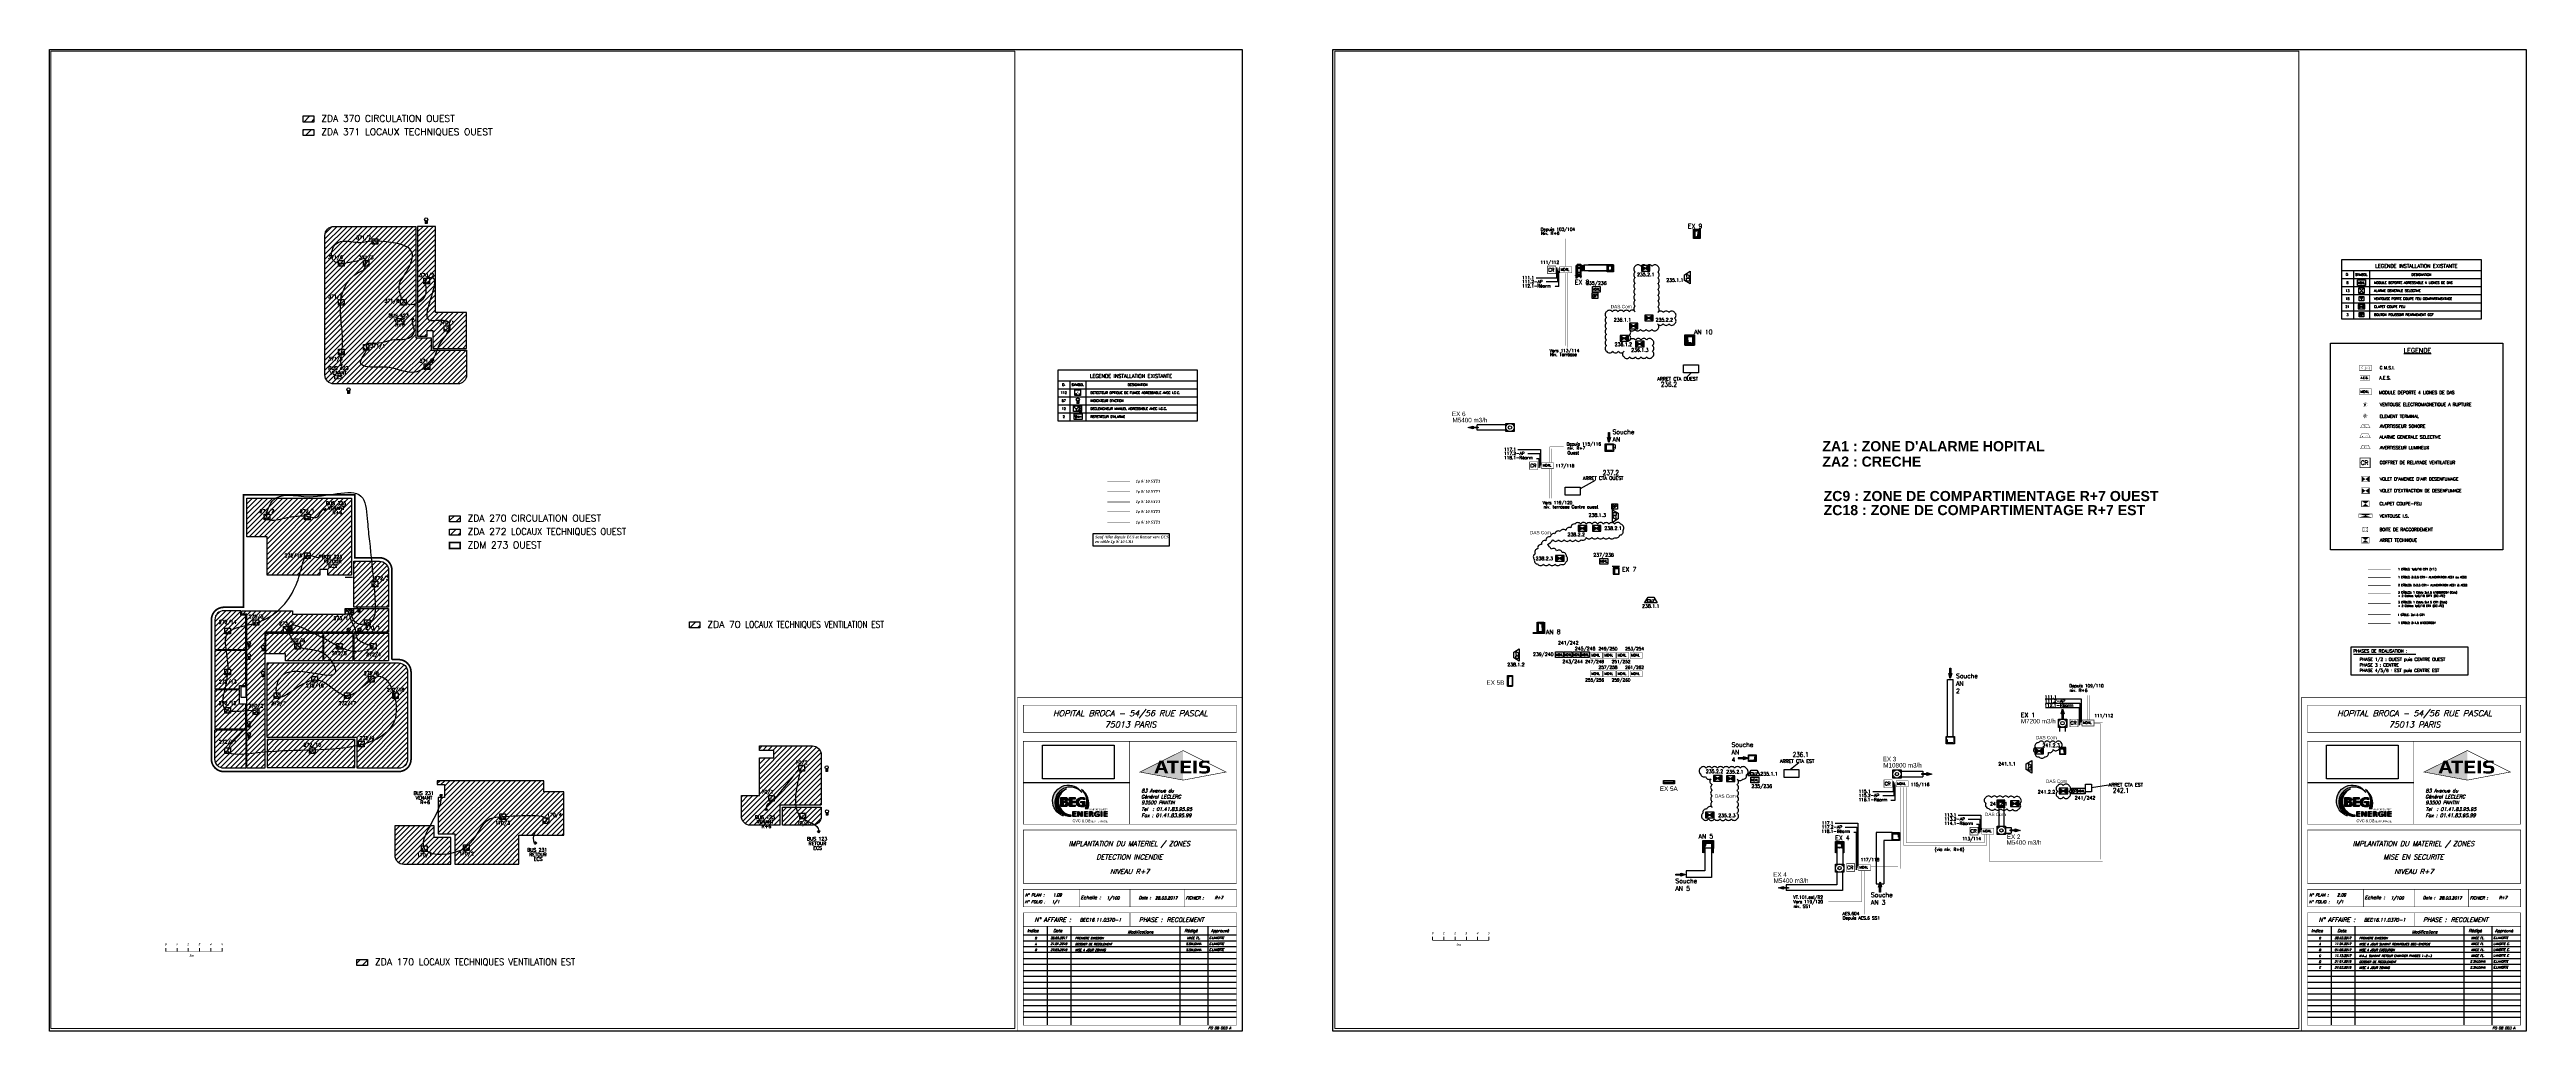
# Paper-space layout 'DI-MES' of a CAD drawing. Header units: millimetres. Extents: x 660 to 2863, y 0 to 873.
# The model-space entities are those that its viewports show. They can reach past a viewport. Long polylines and large blocks are cut down to what shows.
import ezdxf
from ezdxf.enums import TextEntityAlignment as Align

# ---------------------------------------------------------------- set-up
doc = ezdxf.new("R2010")
doc.units = ezdxf.units.MM
for name, pattern in [('CACHE2', [4.7625, 3.175, -1.5875]), ('CONTINU', [0]), ('DISCONTINU2', [0.375, 0.25, -0.125]), ('SLD', [0])]:
    doc.linetypes.add(name, pattern=pattern)
for name, color, linetype in [('003 Mur porteur', 7, 'Continuous'), ('004 cloisons', 7, 'Continuous'), ('50-EXT', 10, 'Continuous'), ('51-AN', 140, 'Continuous'), ('AN', 140, 'Continuous'), ('ATEIS MISE EN SECURITE', 7, 'Continuous'), ('ATEIS ZONES MES', 7, 'Continuous'), ('BEG-EXT', 10, 'Continuous'), ('EXT', 10, 'Continuous'), ('FIL', 7, 'DISCONTINU2'), ('JCC-ADRESSAGE', 6, 'Continuous'), ('JCC-ALARME GENERALE SELECTIVE', 3, 'Continuous'), ('JCC-BOUTON POUSSOIR REARMEMENT CCF', 3, 'Continuous'), ('JCC-CCF', 6, 'Continuous'), ('JCC-COMMUN', 2, 'Continuous'), ('JCC-DECLENCHEUR MANUEL AVEC ISOLATEUR', 5, 'Continuous'), ('JCC-DIFFUSEUR SONORE', 3, 'Continuous'), ('JCC-ELEMENT DEPORTE_4 L DAS', 1, 'Continuous'), ('JCC-FILERIE SDI', 6, 'Continuous'), ('JCC-INDICATEUR ACTION', 1, 'Continuous'), ('JCC-LEGENDE', 240, 'Continuous'), ('JCC-LOCAUX', 4, 'Continuous'), ('JCC-LÉGENDE', 240, 'Continuous'), ('JCC-OPTIQUE_A', 1, 'Continuous'), ('JCC-REPETITEUR ALARME', 1, 'Continuous'), ('JCC-VENTOUSE', 1, 'Continuous'), ('JCC-ZONING ZDA-ZDM', 5, 'Continuous'), ('SSI_DF_EX', 10, 'Continuous')]:
    doc.layers.add(name, color=color, linetype=linetype)
doc.layers.add('JCC-MD4L', color=1, linetype='Continuous', lineweight=0)
doc.styles.add('ARIAL', font='arial.ttf')
doc.styles.add('HELVL', font='ROMAND.SHX')
doc.styles.add('ITALICT9', font='ITALICT.SHX')
doc.styles.add('JOHNSON', font='')
doc.styles.add('LEGENDE', font='romans.shx', dxfattribs={"width": 0.8})
doc.styles.add('LOCAUX', font='romans.shx', dxfattribs={"width": 0.75})
doc.styles.add('ROMANC', font='romanc')
doc.styles.add('ROMANC9', font='')
doc.styles.get("Standard").update_dxf_attribs({"font": 'romans.shx'})
doc.styles.add('TEXTE', font='romans.shx')
doc.styles.add('Traditional Arabic', font='trado.ttf')
doc.styles.get('JOHNSON').set_extended_font_data('Arial', bold=True)
doc.styles.get('ROMANC9').set_extended_font_data('Times New Roman', italic=True, bold=True)
picture_1 = doc.add_image_def('image1.jpg', size_in_pixel=(1122, 531))
pattern_1 = [(45, (95.6625, 4.20848), (-0.2245064, 0.2245064), [])]
pattern_2 = [(45, (112.49997, -21.81103), (-0.3367596, 0.3367596), [])]
pattern_3 = [(45, (89.308, -22.21706), (-0.3367596, 0.3367596), [])]
pattern_4 = [(45, (-49.161612, -41.077105), (-0.0176776695, 0.0176776695), [])]
pattern_5 = [(45, (-49.161612, -41.464957), (-0.0176776695, 0.0176776695), [])]
pattern_6 = [(225, (-49.537068, -40.983023), (0.01835758, -0.01835758), [])]

# ---------------------------------------------------------------- blocks, each defined once
blk = doc.blocks.new('FO 08 003 A CARTA4')
at = {"true_color": 0xf9af21}
blk.add_hatch(color=40, dxfattribs=at).paths.add_polyline_path([(-57.4, 249.4), (-57.4, 223.1), (-95.9, 230.3)])
at = {"linetype": 'Continuous', "true_color": 0x515f73}
for points in [[(-75.2, 233.8), (-76.8, 238), (-76.9, 238), (-78.4, 233.8), (-75.2, 233.8), (-70.6, 229), (-73.5, 229), (-74.6, 232), (-79, 232), (-80.1, 229), (-83, 229), (-78.5, 240.3), (-75, 240.3), (-70.6, 229)], [(-61.3, 238.4), (-65, 238.4), (-65, 229), (-67.9, 229), (-67.9, 238.4), (-71.7, 238.4), (-71.7, 240.3), (-61.3, 240.3)], [(-50.2, 229), (-59.6, 229), (-59.6, 240.3), (-50.4, 240.3), (-50.4, 238.4), (-56.7, 238.4), (-56.7, 235.8), (-51, 235.8), (-51, 233.9), (-56.7, 233.9), (-56.7, 231), (-50.2, 231)], [(-45.3, 229), (-48.2, 229), (-48.2, 240.3), (-45.3, 240.3)], [(-33.4, 233), (-33.4, 232.3), (-33.4, 232.1), (-33.4, 232), (-33.4, 231.9), (-33.5, 231.8), (-33.5, 231.5), (-33.5, 231.3), (-33.6, 231.1), (-33.7, 230.9), (-33.7, 230.7), (-33.8, 230.5), (-33.9, 230.4), (-34, 230.2), (-34.1, 230.1), (-34.3, 229.9), (-34.5, 229.8), (-34.6, 229.7), (-34.8, 229.6), (-35, 229.5), (-35.1, 229.4), (-35.3, 229.3), (-35.5, 229.3), (-35.7, 229.2), (-36, 229.2), (-36.2, 229.1), (-36.4, 229), (-36.6, 229), (-36.8, 229), (-36.9, 229), (-37, 229), (-37.1, 228.9), (-37.2, 228.9), (-37.4, 228.9), (-37.5, 228.9), (-37.6, 228.9), (-37.8, 228.9), (-37.9, 228.9), (-38, 228.9), (-38.2, 228.9), (-38.3, 228.9), (-38.5, 228.8), (-38.6, 228.8), (-38.8, 228.8), (-39, 228.8), (-39.2, 228.9), (-39.5, 228.9), (-39.6, 228.9), (-39.7, 228.9), (-39.8, 228.9), (-40, 228.9), (-40.1, 228.9), (-40.2, 228.9), (-40.3, 228.9), (-40.4, 228.9), (-40.6, 228.9), (-40.7, 228.9), (-40.8, 229), (-41, 229), (-41.1, 229), (-41.3, 229), (-41.4, 229), (-41.6, 229), (-41.7, 229), (-41.9, 229), (-42, 229), (-42.1, 229.1), (-42.3, 229.1), (-42.5, 229.1), (-42.6, 229.1), (-42.7, 229.1), (-42.9, 229.2), (-43.1, 229.2), (-43.1, 231.3), (-42.9, 231.2), (-42.7, 231.2), (-42.5, 231.2), (-42.3, 231.1), (-42.1, 231.1), (-42, 231.1), (-41.8, 231.1), (-41.7, 231.1), (-41.5, 231), (-41.3, 231), (-41.2, 231), (-41, 231), (-40.8, 230.9), (-40.7, 230.9), (-40.6, 230.9), (-40.4, 230.9), (-40.3, 230.9), (-40.2, 230.9), (-40, 230.9), (-39.9, 230.9), (-39.8, 230.9), (-39.7, 230.8), (-39.5, 230.8), (-39.3, 230.8), (-39.1, 230.8), (-38.9, 230.8), (-38.8, 230.8), (-38.6, 230.8), (-38.4, 230.8), (-38.3, 230.8), (-38.2, 230.8), (-38, 230.8), (-37.9, 230.8), (-37.8, 230.9), (-37.7, 230.9), (-37.5, 230.9), (-37.3, 230.9), (-37.1, 231), (-37, 231.1), (-36.8, 231.1), (-36.7, 231.3), (-36.5, 231.3), (-36.5, 231.5), (-36.4, 231.5), (-36.3, 231.7), (-36.3, 231.8), (-36.3, 231.9), (-36.3, 232.7), (-36.3, 232.8), (-36.3, 232.9), (-36.4, 233.1), (-36.5, 233.3), (-36.6, 233.5), (-36.8, 233.6), (-36.8, 233.6), (-37, 233.7), (-37.1, 233.7), (-37.3, 233.8), (-37.5, 233.8), (-37.7, 233.8), (-37.8, 233.8), (-37.9, 233.8), (-39.3, 233.8), (-39.4, 233.8), (-39.6, 233.8), (-39.7, 233.8), (-39.8, 233.8), (-40, 233.9), (-40.2, 233.9), (-40.5, 233.9), (-40.7, 234), (-40.9, 234), (-41, 234), (-41.3, 234.1), (-41.4, 234.1), (-41.6, 234.2), (-41.8, 234.2), (-41.9, 234.3), (-42.1, 234.4), (-42.2, 234.5), (-42.3, 234.6), (-42.4, 234.7), (-42.5, 234.8), (-42.7, 234.9), (-42.7, 235), (-42.9, 235.1), (-42.9, 235.2), (-43, 235.4), (-43.1, 235.5), (-43.1, 235.6), (-43.2, 235.8), (-43.2, 235.9), (-43.3, 236.1), (-43.3, 236.2), (-43.3, 236.4), (-43.3, 236.6), (-43.3, 236.8), (-43.3, 237.6), (-43.3, 237.8), (-43.3, 238), (-43.3, 238.1), (-43.2, 238.3), (-43.2, 238.5), (-43.1, 238.6), (-43.1, 238.7), (-43, 238.9), (-42.9, 239), (-42.8, 239.1), (-42.7, 239.3), (-42.6, 239.4), (-42.5, 239.5), (-42.3, 239.6), (-42.2, 239.7), (-42, 239.8), (-41.8, 239.9), (-41.7, 239.9), (-41.5, 240), (-41.3, 240.1), (-41, 240.1), (-40.9, 240.2), (-40.8, 240.2), (-40.7, 240.2), (-40.6, 240.3), (-40.4, 240.3), (-40.3, 240.3), (-40.2, 240.3), (-40, 240.3), (-39.9, 240.3), (-39.7, 240.4), (-39.6, 240.4), (-39.4, 240.4), (-39.3, 240.4), (-39.2, 240.4), (-39, 240.5), (-38.8, 240.5), (-38.7, 240.5), (-38.5, 240.5), (-38.3, 240.5), (-38.2, 240.5), (-38, 240.5), (-37.8, 240.5), (-37.6, 240.5), (-37.4, 240.5), (-37.2, 240.5), (-37, 240.5), (-36.8, 240.5), (-36.6, 240.5), (-36.4, 240.4), (-36.1, 240.4), (-36, 240.4), (-35.9, 240.4), (-35.8, 240.4), (-35.7, 240.4), (-35.5, 240.4), (-35.4, 240.4), (-35.3, 240.3), (-35.1, 240.3), (-35, 240.3), (-34.9, 240.3), (-34.7, 240.3), (-34.6, 240.3), (-34.5, 240.3), (-34.3, 240.3), (-34.2, 240.3), (-34, 240.3), (-34, 238.3), (-34.2, 238.3), (-34.4, 238.3), (-34.5, 238.3), (-34.7, 238.3), (-34.9, 238.3), (-35, 238.3), (-35.2, 238.4), (-35.3, 238.4), (-35.5, 238.4), (-35.6, 238.4), (-35.7, 238.4), (-35.9, 238.4), (-36, 238.5), (-36.1, 238.5), (-36.3, 238.5), (-36.4, 238.5), (-36.5, 238.5), (-36.6, 238.5), (-36.9, 238.5), (-37.1, 238.5), (-37.3, 238.5), (-37.4, 238.5), (-37.6, 238.5), (-37.8, 238.5), (-37.9, 238.5), (-38.1, 238.5), (-38.2, 238.5), (-38.4, 238.5), (-38.6, 238.5), (-38.7, 238.5), (-38.8, 238.5), (-39, 238.5), (-39.1, 238.5), (-39.2, 238.5), (-39.3, 238.5), (-39.5, 238.4), (-39.7, 238.4), (-39.9, 238.3), (-40, 238.3), (-40.1, 238.2), (-40.2, 238.1), (-40.3, 238), (-40.3, 237.9), (-40.4, 237.8), (-40.4, 237.7), (-40.4, 237.6), (-40.4, 236.8), (-40.4, 236.6), (-40.3, 236.4), (-40.2, 236.2), (-40.1, 236.2), (-40, 236.1), (-39.9, 236), (-39.8, 236), (-39.6, 236), (-39.5, 235.9), (-39.4, 235.9), (-39.2, 235.9), (-39, 235.9), (-38.8, 235.9), (-37.4, 235.9), (-37.2, 235.9), (-37.1, 235.9), (-37, 235.9), (-36.8, 235.9), (-36.7, 235.8), (-36.6, 235.8), (-36.5, 235.8), (-36.3, 235.8), (-36.1, 235.8), (-35.9, 235.8), (-35.7, 235.7), (-35.5, 235.7), (-35.3, 235.6), (-35.2, 235.6), (-35, 235.5), (-34.9, 235.5), (-34.7, 235.4), (-34.6, 235.3), (-34.5, 235.2), (-34.3, 235.2), (-34.2, 235), (-34.1, 235), (-34, 234.8), (-33.9, 234.8), (-33.9, 234.6), (-33.8, 234.5), (-33.7, 234.4), (-33.7, 234.2), (-33.6, 234.1), (-33.5, 234), (-33.5, 233.8), (-33.5, 233.7), (-33.5, 233.5), (-33.4, 233.3), (-33.4, 233.2)]]:
    blk.add_hatch(color=157, dxfattribs=at).paths.add_polyline_path(points)
at = {"color": 7, "const_width": 0.445}
for points in [[(-204.7, 0), (-5, 0), (-5, 296.7), (-204.7, 296.7)], [(-199.5, 265.5), (-10, 265.5), (-10, 289.7), (-199.5, 289.7)], [(-199.5, 184), (-10, 184), (-10, 257.5), (-199.5, 257.5)], [(-199.5, 131.4), (-10, 131.4), (-10, 178.7), (-199.5, 178.7)], [(-199.5, 110.4), (-10, 110.4), (-10, 126.1), (-199.5, 126.1)], [(-199.5, 5.3), (-10, 5.3), (-10, 105.1), (-199.5, 105.1)]]:
    blk.add_lwpolyline(points, close=True, dxfattribs=at)
for points in [[(-104.9, 257.5), (-104.9, 184)], [(-149.9, 110.3), (-149.9, 126.1)], [(-104.7, 126.1), (-104.7, 110.4)], [(-56.5, 126.1), (-56.5, 110.4)]]:
    blk.add_lwpolyline(points, dxfattribs=at)
at = {"color": 40, "true_color": 0xf9af21, "const_width": 0.5}
for points in [[(-57.4, 223.1), (-95.9, 230.3), (-57.4, 249.4)], [(-57.4, 249.4), (-19.2, 230.3), (-57.4, 223.1)]]:
    blk.add_lwpolyline(points, dxfattribs=at)
at = {"const_width": 0.445}
for points in [[(-199.5, 93.1), (-10, 93.1)], [(-104.6, 105), (-104.6, 93.3)]]:
    blk.add_lwpolyline(points, dxfattribs=at)
at = {"color": 7}
for points in [[(-178.4, 93.2), (-178.4, 5.5)], [(-157.4, 93), (-157.4, 5.5)], [(-60.4, 93), (-60.4, 5.5)], [(-35.5, 93), (-35.5, 5.5)], [(-199.5, 85.6), (-10, 85.6)], [(-199.5, 80.3), (-10, 80.3)], [(-199.5, 75.1), (-10, 75.1)], [(-10, 69.8), (-199.5, 69.8)], [(-199.5, 64.5), (-10, 64.5)], [(-10, 59.3), (-199.5, 59.3)], [(-199.5, 54), (-10, 54)], [(-199.5, 48.8), (-10, 48.8)], [(-199.5, 43.5), (-10, 43.5)], [(-199.5, 38.3), (-10, 38.3)], [(-10, 33), (-199.5, 33)], [(-199.5, 27.8), (-10, 27.8)], [(-10, 22.5), (-199.5, 22.5)], [(-199.5, 17.4), (-10, 17.4)], [(-10, 12.1), (-199.5, 12.1)]]:
    blk.add_lwpolyline(points, dxfattribs=at)
at = {"color": 7, "style": 'ITALICT9'}
for s, height, p in [('83 Avenue du', 3.093, (-94.5, 212.2)), ('Général LECLERC', 3.093, (-94.7, 206.9)), ('93500 PANTIN', 3.093, (-94.5, 201.7)), ('Tel  : 01.41.83.95.95', 3.093, (-94.5, 195.8)), ('Fax : 01.41.83.95.99', 3.093, (-94.5, 190.3)), ('N° FOLIO :', 2.61, (-198.2, 113.6)), ('N° PLAN :', 2.61, (-198, 119.7)), ('Echelle :', 3.15, (-148.7, 117.2)), ('FICHIER :', 2.61, (-55.1, 117.1)), ('Indice', 2.63, (-196.1, 87.9)), ('Date', 2.63, (-172.9, 87.9)), ('Modifications', 2.628, (-106.7, 86.8)), ('Rédigé', 2.63, (-56.2, 87.9)), ('Approuvé', 2.63, (-32.6, 87.9)), ('FO 08 003 A', 2.296, (-35.1, 1.6))]:
    blk.add_text(s, height=height, dxfattribs=at).set_placement(p)
for s, height, p in [('Date :', 2.63, (-91.5, 117.2)), ('N° AFFAIRE :', 3.863, (-173.4, 97.1)), ('PHASE :', 3.86, (-86.2, 97.1))]:
    blk.add_text(s, height=height, dxfattribs=at).set_placement(p, align=Align.CENTER)
at = {"style": 'ITALICT9', "flags": 4}
for tag, height, p in [('S-SITE', 5.25, (-104.3, 282.1)), ('S-SITE', 5.25, (-104.3, 272.6)), ('S-IMPLANT', 4.3, (-105.2, 166.3)), ('S-DI', 4.3, (-105.2, 154.9)), ('S-NIV', 4.3, (-104.8, 141.9)), ('S-INDICEB', 1.9, (-188.5, 72.2)), ('S-INDICE0', 1.9, (-188.5, 82.7)), ('S-INDICEC', 1.9, (-188.5, 67)), ('S-INDICEA', 1.9, (-188.5, 77.5)), ('S-DATEB', 1.9, (-168, 72.4)), ('S-DATE0', 1.9, (-168, 82.9)), ('S-DATEA', 1.9, (-168, 77.6)), ('S-DATEC', 1.9, (-168, 67.1)), ('S-REDIGEB', 1.9, (-48.1, 72.4)), ('S-REDIGE0', 1.9, (-48.1, 82.9)), ('S-REDIGEA', 1.9, (-48.1, 77.6)), ('S-REDIGEC', 1.9, (-48.1, 67.1)), ('S-INDICED', 1.9, (-188.5, 61.8)), ('S-INDICEE', 1.9, (-188.5, 56.5)), ('S-INDICEF', 1.9, (-188.5, 51.4)), ('S-INDICEG', 1.9, (-188.5, 46)), ('S-DATED', 1.9, (-168, 61.9)), ('S-DATEE', 1.9, (-168, 56.7)), ('S-DATEF', 1.9, (-168, 51.5)), ('S-DATEG', 1.9, (-168, 46.2)), ('S-REDIGED', 1.9, (-48.1, 61.9)), ('S-REDIGEE', 1.9, (-48.1, 56.7)), ('S-REDIGEF', 1.9, (-48.1, 51.5)), ('S-REDIGEG', 1.9, (-48.1, 46.2)), ('S-INDICEH', 1.9, (-188.5, 40.7)), ('S-INDICEK', 1.9, (-188.5, 25)), ('S-INDICEJ', 1.9, (-188.5, 30.3)), ('S-INDICEI', 1.9, (-188.5, 35.6)), ('S-DATEH', 1.9, (-168, 40.9)), ('S-DATEK', 1.9, (-168, 25.1)), ('S-DATEJ', 1.9, (-168, 30.4)), ('S-DATEI', 1.9, (-168, 35.7)), ('S-REDIGEH', 1.9, (-48.1, 40.9)), ('S-REDIGEK', 1.9, (-48.1, 25.1)), ('S-REDIGEJ', 1.9, (-48.1, 30.4)), ('S-REDIGEI', 1.9, (-48.1, 35.7)), ('S-INDICEM', 1.9, (-188.5, 14.7)), ('S-INDICEN', 1.9, (-188.5, 9.4)), ('S-INDICEL', 1.9, (-188.5, 20)), ('S-DATEM', 1.9, (-168, 14.8)), ('S-DATEN', 1.9, (-168, 9.5)), ('S-DATEL', 1.9, (-168, 20.1)), ('S-REDIGEM', 1.9, (-48.1, 14.8)), ('S-REDIGEN', 1.9, (-48.1, 9.5)), ('S-REDIGEL', 1.9, (-48.1, 20.1))]:
    blk.add_attdef(tag, text='', height=height, dxfattribs=at).set_placement(p, align=Align.MIDDLE)
for tag, p, height in [('N-FOLIO', (-174.3, 113.6), 2.6), ('N-PLAN', (-173.1, 119.9), 2.6), ('E-CHELL', (-125.3, 117.1), 2.6), ('S-DATE', (-82.4, 117.2), 2.6), ('F-FICH', (-29.3, 117.3), 2.6), ('S-N°AFFAIRE', (-149.3, 97.4), 3), ('S-PHASE', (-72, 97.2), 3.86), ('S-MODI0', (-153.5, 81.7), 1.9), ('S-MODIA', (-153.5, 76.5), 1.9), ('S-MODIB', (-153.5, 71.2), 1.9), ('S-MODIC', (-153.5, 66), 1.9), ('S-APPROUVE0', (-34.2, 82), 1.9), ('S-APPROUVEA', (-34.2, 76.8), 1.9), ('S-APPROUVEB', (-34.2, 71.5), 1.9), ('S-APPROUVEC', (-34.2, 66.2), 1.9), ('S-MODID', (-153.5, 60.8), 1.9), ('S-MODIE', (-153.5, 55.5), 1.9), ('S-MODIF', (-153.5, 50.3), 1.9), ('S-MODIG', (-153.5, 45), 1.9), ('S-APPROUVED', (-34.2, 61), 1.9), ('S-APPROUVEE', (-34.2, 55.8), 1.9), ('S-APPROUVEF', (-34.2, 50.6), 1.9), ('S-APPROUVEG', (-34.2, 45.3), 1.9), ('S-MODIH', (-153.5, 39.7), 1.9), ('S-MODII', (-153.5, 34.6), 1.9), ('S-MODIJ', (-153.5, 29.3), 1.9), ('S-MODIK', (-153.5, 24), 1.9), ('S-APPROUVEH', (-34.2, 40), 1.9), ('S-APPROUVEI', (-34.2, 34.9), 1.9), ('S-APPROUVEJ', (-34.2, 29.6), 1.9), ('S-APPROUVEK', (-34.2, 24.3), 1.9), ('S-MODIL', (-153.5, 19), 1.9), ('S-MODIM', (-153.5, 13.7), 1.9), ('S-MODIN', (-153.5, 8.4), 1.9), ('S-APPROUVEL', (-34.2, 19.2), 1.9), ('S-APPROUVEM', (-34.2, 13.9), 1.9), ('S-APPROUVEN', (-34.2, 8.6), 1.9)]:
    blk.add_attdef(tag, p, '', height=height, dxfattribs=at)
blk = doc.blocks.new('indicateur action')
at = {"layer": 'JCC-INDICATEUR ACTION'}
blk.add_hatch(color=0, dxfattribs=at).paths.add_polyline_path([(0.8, 0, -0.315344), (-0.8, 0), (-0.8, -2.5), (0.8, -2.5)])
at = {"layer": 'JCC-INDICATEUR ACTION', "color": 0}
for p, q in [((-0.8, 0), (-0.8, -2.5)), ((0.8, -2.5), (-0.8, -2.5)), ((0.8, 0), (0.8, -2.5))]:
    blk.add_line(p, q, dxfattribs=at)
blk.add_circle((0, 1.1), 1.4, dxfattribs=at)
at = {"layer": 'JCC-ADRESSAGE', "style": 'TEXTE'}
blk.add_attdef('ADRESSE', text='', height=3, dxfattribs=at).set_placement((0, 5), align=Align.MIDDLE)
at = {"layer": 'JCC-LOCAUX', "lineweight": 0, "style": 'LOCAUX', "width": 0.75, "flags": 8}
for p in [(0, 13.8), (0, 11.2), (0, 8.8)]:
    blk.add_attdef('PIECE', text='', height=1.75, dxfattribs=at).set_placement(p, align=Align.MIDDLE)
blk = doc.blocks.new('répétiteur alarme')
at = {"layer": 'JCC-REPETITEUR ALARME'}
blk.add_hatch(color=0, dxfattribs=at).paths.add_polyline_path([(-1.6, -0.1, -0.267949), (-2.4, -0.1), (-2.4, -1.4), (-1.6, -1.4)])
at = {"layer": 'JCC-REPETITEUR ALARME', "color": 0}
for p, q in [((0.9, 0.3), (2.8, 0.6)), ((2.8, 0.6), (2.1, -0.5)), ((-2.4, -0.1), (-2.4, -1.4)), ((-2.4, -1.4), (-1.6, -1.4)), ((-1.6, -0.1), (-1.6, -1.4)), ((2.1, -0.5), (0.9, -0.3))]:
    blk.add_line(p, q, dxfattribs=at)
for points in [[(-3.5, 2.5), (3.5, 2.5), (3.5, -2.5), (-3.5, -2.5)], [(-0.3, 0.6), (0.9, 0.6), (0.9, -0.6), (-0.3, -0.6)]]:
    blk.add_lwpolyline(points, close=True, dxfattribs=at)
blk.add_circle((-2, 0.6), 0.8, dxfattribs=at)
at = {"layer": 'JCC-ADRESSAGE', "style": 'TEXTE'}
blk.add_attdef('ADRESSE', text='', height=3, dxfattribs=at).set_placement((0, 5), align=Align.MIDDLE)
at = {"layer": 'JCC-LOCAUX', "style": 'LOCAUX', "width": 0.85, "flags": 8}
for p in [(0, 13.8), (0, 11.2), (0, 8.8)]:
    blk.add_attdef('PIECE', text='', height=1.75, dxfattribs=at).set_placement(p, align=Align.MIDDLE)
blk = doc.blocks.new('optique_a')
at = {"layer": 'JCC-OPTIQUE_A', "color": 0}
blk.add_lwpolyline([(-2.5, 2.5), (2.5, 2.5), (2.5, -2.5), (-2.5, -2.5)], close=True, dxfattribs=at)
at = {"layer": 'JCC-OPTIQUE_A', "color": 0, "const_width": 0.385}
blk.add_lwpolyline([(0.5, 1.6), (-0.5, 0.5), (0.5, -0.5), (-0.5, -1.6)], dxfattribs=at)
at = {"layer": 'JCC-ADRESSAGE', "style": 'TEXTE'}
blk.add_attdef('ADRESSE', text='', height=3, dxfattribs=at).set_placement((0, 5), align=Align.MIDDLE)
at = {"layer": 'JCC-LOCAUX', "style": 'LOCAUX', "width": 0.85, "flags": 8}
for p in [(0, 13.8), (0, 11.2), (0, 8.8)]:
    blk.add_attdef('PIECE', text='', height=1.75, dxfattribs=at).set_placement(p, align=Align.MIDDLE)
at = {"layer": 'JCC-OPTIQUE_A', "color": 0}
for s, p in [('O', (-1.5, -2)), ('A', (1.5, -2))]:
    blk.add_text(s, height=1.25, dxfattribs=at).set_placement(p, align=Align.CENTER)
blk = doc.blocks.new('déclencheur manuel avec isolateur')
at = {"layer": 'JCC-DECLENCHEUR MANUEL AVEC ISOLATEUR', "color": 0}
for p, q in [((2.5, 2.5), (5, 2.5)), ((5, -2.5), (5, 2.5)), ((0, 0), (0, -1.7)), ((2.5, -2.5), (5, -2.5))]:
    blk.add_line(p, q, dxfattribs=at)
blk.add_lwpolyline([(-2.5, 2.5), (2.5, 2.5), (2.5, -2.5), (-2.5, -2.5)], close=True, dxfattribs=at)
blk.add_arc((0, 1.7), 1.66, 180, 0, dxfattribs=at)
at = {"layer": 'JCC-ADRESSAGE', "style": 'TEXTE'}
blk.add_attdef('ADRESSE', text='', height=3, dxfattribs=at).set_placement((0, 5), align=Align.MIDDLE)
at = {"layer": 'JCC-DECLENCHEUR MANUEL AVEC ISOLATEUR', "color": 0}
blk.add_text('ICC', height=1.67, rotation=90, dxfattribs=at).set_placement((3.8, 0), align=Align.MIDDLE_CENTER)
blk.add_text('A', height=1.25, dxfattribs=at).set_placement((1.5, -2), align=Align.CENTER)
at = {"layer": 'JCC-LOCAUX', "style": 'LOCAUX', "width": 0.85, "flags": 8}
for p in [(0, 13.8), (0, 11.2), (0, 8.8)]:
    blk.add_attdef('PIECE', text='', height=1.75, dxfattribs=at).set_placement(p, align=Align.MIDDLE)
blk = doc.blocks.new('pcf')
for p, q in [((-2.5, -2.5), (-2.5, 2.5)), ((-2.5, 2.5), (2.5, 2.5)), ((2.5, 2.5), (2.5, -2.5)), ((2.5, -2.5), (-2.5, -2.5))]:
    blk.add_line(p, q)
blk.add_lwpolyline([(0, 2.5, 5, 0, 0), (0, -2.5, 0, 0, 0)], format="xyseb")
at = {"flags": 1}
for tag, p in [('SYMB_VISIODEF', (0, 1.2)), ('SURVEILLANCE', (0.5, 9.4)), ('SYMB_GRAPH', (0.3, 7.5)), ('SYMB_VIC', (-0.1, 5.8)), ('ADRESSE', (0, -1.5)), ('MODULE', (-0.3, 2.9)), ('CENTRALE', (0, -11.2)), ('VARIANTE', (0, -9.8)), ('POSITION', (0.2, -7.8)), ('METIER', (-0.1, -4.1)), ('TYPE', (0.3, -12.5))]:
    blk.add_attdef(tag, text='', height=2.5, dxfattribs=at).set_placement(p, align=Align.CENTER)
for tag, p in [('LIBELLE', (0, 4)), ('LIBELLEZONE', (0, -6.5))]:
    blk.add_attdef(tag, text='', height=2.5).set_placement(p, align=Align.CENTER)
blk = doc.blocks.new('alarme générale selective')
at = {"layer": 'JCC-ALARME GENERALE SELECTIVE', "color": 0}
for p, q in [((2.5, -2.5), (-2.5, 2.5)), ((-2.5, -2.5), (2.5, 2.5))]:
    blk.add_line(p, q, dxfattribs=at)
blk.add_lwpolyline([(-2.5, 2.5), (2.5, 2.5), (2.5, -2.5), (-2.5, -2.5)], close=True, dxfattribs=at)
at = {"layer": 'JCC-ADRESSAGE', "style": 'TEXTE'}
blk.add_attdef('ADRESSE', text='', height=3, dxfattribs=at).set_placement((0, 5), align=Align.MIDDLE)
at = {"layer": 'JCC-LOCAUX', "style": 'LOCAUX', "width": 0.85, "flags": 8}
for p in [(0, 13.75), (0, 11.25), (0, 8.75)]:
    blk.add_attdef('PIECE', text='', height=1.75, dxfattribs=at).set_placement(p, align=Align.MIDDLE)
blk = doc.blocks.new('MD4L')
at = {"layer": 'JCC-ELEMENT DEPORTE_4 L DAS', "color": 0}
blk.add_lwpolyline([(-3.5, 2.5), (3.5, 2.5), (3.5, -2.5), (-3.5, -2.5)], close=True, dxfattribs=at)
at = {"layer": 'JCC-ADRESSAGE', "style": 'TEXTE'}
blk.add_attdef('ADRESSE', text='', height=3, dxfattribs=at).set_placement((0, 5), align=Align.MIDDLE)
at = {"layer": 'JCC-ELEMENT DEPORTE_4 L DAS', "color": 0, "width": 0.8}
blk.add_text('MD4L', height=2, dxfattribs=at).set_placement((0, 0), align=Align.MIDDLE_CENTER)
blk = doc.blocks.new('clapet coupe feu_Réarm élect')
at = {"layer": 'JCC-CCF'}
h = blk.add_hatch(color=0, dxfattribs=at)
h.paths.add_polyline_path([(-3.8, 2.5), (-3.8, -2.5), (0, 0)])
h.paths.add_polyline_path([(3.8, 2.5), (0, 0), (3.8, -2.5)])
at = {"layer": 'JCC-CCF', "color": 0}
for p, q in [((3.8, 2.5), (-3.8, -2.5)), ((-3.8, 2.5), (3.8, -2.5))]:
    blk.add_line(p, q, dxfattribs=at)
blk.add_lwpolyline([(3.8, 2.5), (-3.8, 2.5), (-3.8, -2.5), (3.8, -2.5)], close=True, dxfattribs=at)
at = {"layer": 'JCC-ADRESSAGE', "style": 'TEXTE'}
blk.add_attdef('ADRESSE', text='', height=3, dxfattribs=at).set_placement((0, 5), align=Align.MIDDLE)
at = {"layer": 'JCC-LOCAUX', "style": 'LOCAUX', "width": 0.85, "flags": 8}
for p in [(0, 13.8), (0, 11.2), (0, 8.8)]:
    blk.add_attdef('PIECE', text='', height=1.75, dxfattribs=at).set_placement(p, align=Align.MIDDLE)
blk = doc.blocks.new('commun')
at = {"layer": 'JCC-COMMUN', "color": 0}
blk.add_lwpolyline([(-2.5, 2.5), (2.5, 2.5), (2.5, -2.5), (-2.5, -2.5)], close=True, dxfattribs=at)
at = {"layer": 'JCC-ADRESSAGE', "style": 'TEXTE'}
blk.add_attdef('ADRESSE', text='', height=3, dxfattribs=at).set_placement((0, 5), align=Align.MIDDLE)
at = {"layer": 'JCC-COMMUN', "color": 0, "style": 'TEXTE'}
blk.add_attdef('GENRE', text='', height=2.5, dxfattribs=at).set_placement((0, 0), align=Align.MIDDLE)
at = {"layer": 'JCC-LOCAUX', "style": 'LOCAUX', "width": 0.85, "flags": 8}
for p in [(0, 13.75), (0, 11.25), (0, 8.75)]:
    blk.add_attdef('PIECE', text='', height=1.75, dxfattribs=at).set_placement(p, align=Align.MIDDLE)
blk = doc.blocks.new('CMSI')
at = {"color": 7, "linetype": 'Continuous', "const_width": 0.02}
blk.add_lwpolyline([(0, 0.26), (0, 0), (0.56, 0), (0.56, 0.26)], close=True, dxfattribs=at)
at = {"color": 1, "const_width": 0.005}
blk.add_lwpolyline([(0.09, 0.16, 1), (0.16, 0.16, 1)], format="xyb", close=True, dxfattribs=at)
at = {"color": 1, "linetype": 'Continuous', "const_width": 0.006}
for points in [[(0.1, 0.12), (0.1, 0.08), (0.14, 0.08), (0.14, 0.12)], [(0.24, 0.19), (0.24, 0.07), (0.29, 0.07), (0.29, 0.19)], [(0.29, 0.15), (0.29, 0.11), (0.46, 0.07), (0.46, 0.19)]]:
    blk.add_lwpolyline(points, close=True, dxfattribs=at)
blk = doc.blocks.new('ELEMENT TERMINAL DAS')
at = {"linetype": 'SLD', "const_width": 0.015}
blk.add_lwpolyline([(0, 0), (0.14, 0), (0.14, 0.13), (0.19, -0.09), (0.2, 0.14), (0.25, -0.09), (0.26, 0.14), (0.32, -0.09), (0.32, 0.14), (0.37, -0.09), (0.38, 0.13), (0.43, 0), (0.54, 0)], dxfattribs=at)
blk = doc.blocks.new('COFFRET DE RELAYAGE VENTILATEUR')
at = {"color": 4, "linetype": 'Continuous', "const_width": 0.02}
blk.add_lwpolyline([(0, 0.275), (0, 0), (0.292, 0), (0.292, 0.275)], close=True, dxfattribs=at)
at = {"linetype": 'SLD', "style": 'ROMANC'}
blk.add_text('CR', height=0.1211, dxfattribs=at).set_placement((0.021, 0.079))
blk = doc.blocks.new('BOITE DE RACCORDEMENT PCF')
at = {"color": 3, "linetype": 'Continuous', "const_width": 0.02}
blk.add_lwpolyline([(0, 0.27), (0, 0), (0.29, 0), (0.29, 0.27)], close=True, dxfattribs=at)
at = {"color": 3, "linetype": 'Continuous', "const_width": 0.01}
for points in [[(0.29, 0), (0, 0.27)], [(0.29, 0.27), (0, 0)]]:
    blk.add_lwpolyline(points, dxfattribs=at)
blk = doc.blocks.new('ARRET TECHNIQUE')
at = {"color": 30, "linetype": 'SLD', "const_width": 0.03}
blk.add_lwpolyline([(0, 0.33), (0, 0), (0.45, 0), (0.45, 0.33)], close=True, dxfattribs=at)
at = {"color": 30, "linetype": 'SLD'}
blk.add_solid([(0, 0.33), (0.45, 0.33), (0.45, 0), (0, 0)], dxfattribs=at)
blk = doc.blocks.new('VENTOUSE I.S.')
at = {"color": 3, "linetype": 'SLD', "const_width": 0.024}
blk.add_lwpolyline([(-0.39, 0.1), (-0.39, -0.1), (0.39, -0.1), (0.39, 0.1)], close=True, dxfattribs=at)
at = {"color": 3}
blk.add_solid([(-0.39, 0.1), (0.39, 0.1), (0.39, -0.1), (-0.39, -0.1)], dxfattribs=at)
blk = doc.blocks.new('CLAPET COUPE-FEU')
at = {"color": 5, "linetype": 'SLD', "const_width": 0.024}
blk.add_lwpolyline([(-0.22, 0.17), (-0.22, -0.17), (0.22, -0.17), (0.22, 0.17)], close=True, dxfattribs=at)
at = {"color": 5}
blk.add_solid([(-0.22, 0.17), (0.22, 0.17), (0.22, -0.17), (-0.22, -0.17)], dxfattribs=at)
blk = doc.blocks.new('AVERTISSEUR LUMINEUX')
at = {"color": 3, "linetype": 'Continuous', "const_width": 0.02}
blk.add_lwpolyline([(0.1, 0.21), (0, 0), (0.56, 0), (0.45, 0.21)], close=True, dxfattribs=at)
at = {"color": 1, "linetype": 'Continuous', "const_width": 0.006}
for points in [[(0.16, 0.16), (0.16, 0.04), (0.21, 0.04), (0.21, 0.16)], [(0.21, 0.12), (0.21, 0.08), (0.38, 0.04), (0.38, 0.16)]]:
    blk.add_lwpolyline(points, close=True, dxfattribs=at)
blk = doc.blocks.new('AVERTISSEUR SONORE')
at = {"color": 0, "linetype": 'Continuous', "const_width": 0.02}
blk.add_lwpolyline([(0.1, 0.21), (0, 0), (0.56, 0), (0.45, 0.21)], close=True, dxfattribs=at)
at = {"color": 1, "linetype": 'Continuous', "const_width": 0.006}
for points in [[(0.16, 0.16), (0.16, 0.04), (0.21, 0.04), (0.21, 0.16)], [(0.21, 0.12), (0.21, 0.08), (0.38, 0.04), (0.38, 0.16)]]:
    blk.add_lwpolyline(points, close=True, dxfattribs=at)
blk = doc.blocks.new('VENTOUSE ELECTROMANETIQUE A RUPTURE')
at = {"color": 4, "linetype": 'Continuous', "const_width": 0.00535}
blk.add_lwpolyline([(-0.14, 0, 1), (0.14, 0, 1)], format="xyb", close=True, dxfattribs=at)
at = {"color": 1, "linetype": 'SLD', "style": 'ROMANC'}
blk.add_text('V', height=0.16, dxfattribs=at).set_placement((-0.08, -0.1))
blk = doc.blocks.new("VOLETS D'AMENEE D'AIR DESENFUMAGE")
at = {"color": 3, "linetype": 'SLD', "const_width": 0.373}
blk.add_lwpolyline([(0, 5.1), (0, 0), (7, 0), (7, 5.1)], close=True, dxfattribs=at)
at = {"color": 3, "linetype": 'SLD'}
blk.add_solid([(0, 5.1), (0, 0), (7, 0), (7, 5.1)], dxfattribs=at)
blk = doc.blocks.new("VOLETS D'EXTRACTION DE DESENFUMAGE")
at = {"color": 1, "linetype": 'SLD', "const_width": 0.373}
blk.add_lwpolyline([(0, 5.1), (0, 0), (7, 0), (7, 5.1)], close=True, dxfattribs=at)
at = {"color": 1, "linetype": 'SLD'}
blk.add_solid([(0, 5.1), (0, 0), (7, 0), (7, 5.1)], dxfattribs=at)
blk = doc.blocks.new('A$C20DD5AA8')
at = {"color": 4, "linetype": 'Continuous', "const_width": 0.364}
blk.add_lwpolyline([(0.2, 5.5), (0.2, 0.2), (10.9, 0.2), (10.9, 5.5)], close=True, dxfattribs=at)
at = {"linetype": 'Continuous', "style": 'ROMANC'}
blk.add_text('MD4L', height=2.18, dxfattribs=at).set_placement((1.1, 2))
blk = doc.blocks.new('AVERTISSEUR SONORE SELECTIF')
at = {"color": 7, "linetype": 'Continuous', "const_width": 0.016}
blk.add_lwpolyline([(0.14, 0.21), (0.06, 0.02), (0.58, 0.02), (0.49, 0.21)], close=True, dxfattribs=at)
at = {"color": 1, "const_width": 0.004}
blk.add_lwpolyline([(0.16, 0.13, 1), (0.22, 0.13, 1)], format="xyb", close=True, dxfattribs=at)
at = {"color": 1, "linetype": 'Continuous', "const_width": 0.0048}
for points in [[(0.17, 0.1), (0.17, 0.07), (0.21, 0.07), (0.21, 0.1)], [(0.28, 0.16), (0.28, 0.06), (0.33, 0.06), (0.33, 0.16)], [(0.33, 0.12), (0.33, 0.09), (0.46, 0.06), (0.46, 0.16)]]:
    blk.add_lwpolyline(points, close=True, dxfattribs=at)
blk = doc.blocks.new('A$C3B7855F7')
h = blk.add_hatch(color=148)
h.dxf.hatch_style = 1
h.paths.add_polyline_path([(23.6, 25.6, 1.419473), (8.6, 6.8, -1.22752)])
h = blk.add_hatch(color=62)
h.dxf.hatch_style = 1
h.paths.add_polyline_path([(14.8, 6.3), (14.8, 7.7, -0.783255), (11.2, 28.5, 0.884808)])
h = blk.add_hatch(color=250)
h.dxf.hatch_style = 1
h.paths.add_polyline_path([(10.6, 21.6), (6.7, 21.6), (6.7, 14.3), (10.5, 14.3, 1), (10.8, 18.3, 1)])
h.paths.add_polyline_path([(9.6, 18.7), (8.5, 18.7), (8.5, 20.4), (9.6, 20.4, -1)], flags=16)
h.paths.add_polyline_path([(9.7, 15.4), (8.5, 15.4), (8.5, 17.5), (9.7, 17.5, -1)], flags=16)
h = blk.add_hatch(color=250)
h.dxf.hatch_style = 1
h.paths.add_polyline_path([(15.4, 20.4), (18.3, 20.4), (18.3, 21.6), (13.6, 21.6), (13.6, 14.3), (18.3, 14.3), (18.3, 15.4), (15.4, 15.4), (15.4, 17.2), (17.9, 17.2), (17.9, 18.7), (15.4, 18.7)])
h = blk.add_hatch(color=250)
h.dxf.hatch_style = 1
h.paths.add_polyline_path([(25.7, 21.3), (25.7, 19.8, 0.121441), (24.2, 20.2), (22.9, 20.2, 1.129695), (24.4, 15.6), (24.4, 17.2), (22.7, 17.2), (22.7, 18.3), (26.1, 18.3), (26.1, 14.6, -0.120106), (24, 14.1), (22.7, 14.1, -0.945511), (22.5, 21.6), (24.2, 21.6, -0.102479)])
h = blk.add_hatch(color=142)
h.dxf.hatch_style = 1
h.paths.add_polyline_path([(26.4, 12.8), (28.7, 12.8, 0.311068), (23.4, 28.1, -0.302298)])
h = blk.add_hatch(color=8)
h.dxf.hatch_style = 1
h.paths.add_polyline_path([(16.3, 6.3), (18.9, 6.3), (18.9, 6.8), (17, 6.8), (17, 8.1), (18.8, 8.1), (18.8, 8.6), (17, 8.6), (17, 9.8), (18.9, 9.8), (18.9, 10.3), (16.3, 10.3)])
h = blk.add_hatch(color=8)
h.dxf.hatch_style = 1
h.paths.add_polyline_path([(21, 9.4), (23.3, 6.3), (23.9, 6.3), (23.9, 10.3), (23.3, 10.3), (23.3, 7.2), (21, 10.3), (20.4, 10.3), (20.4, 6.3), (21, 6.3)])
h = blk.add_hatch(color=8)
h.dxf.hatch_style = 1
h.paths.add_polyline_path([(25.6, 6.3), (28.2, 6.3), (28.2, 6.8), (26.2, 6.8), (26.2, 8.1), (28.1, 8.1), (28.1, 8.6), (26.2, 8.6), (26.2, 9.8), (28.2, 9.8), (28.2, 10.3), (25.6, 10.3)])
h = blk.add_hatch(color=8)
h.dxf.hatch_style = 1
h.paths.add_polyline_path([(29.7, 3.7), (29.6, 3.7), (29.4, 3.4), (29.4, 3.4)])
h = blk.add_hatch(color=8)
h.dxf.hatch_style = 1
h.paths.add_polyline_path([(31.4, 10.3), (29.7, 10.3), (29.7, 6.3), (30.4, 6.3), (30.4, 7.9), (31.3, 7.9, -0.251376), (31.8, 7.3), (32, 6.3), (32.7, 6.3), (32.4, 7.3, 0.189942), (31.8, 8.2, 0.828043)])
h.paths.add_polyline_path([(30.4, 8.5), (30.4, 9.8), (31.3, 9.8, -1), (31.3, 8.5)], flags=16)
h = blk.add_hatch(color=8)
h.dxf.hatch_style = 1
h.paths.add_polyline_path([(37.6, 8.4), (36, 8.4), (36, 7.9), (36.9, 7.9), (36.9, 6.8, -0.048624), (36.5, 6.7), (35.9, 6.7, -1.069206), (36, 9.8), (36.7, 9.8, -0.121441), (37.5, 9.6), (37.5, 10.1, 0.06682), (36.7, 10.3), (35.7, 10.3, 1.030448), (35.9, 6.2), (36.6, 6.2, 0.064383), (37.6, 6.5)])
h = blk.add_hatch(color=8)
h.dxf.hatch_style = 1
h.paths.add_polyline_path([(39.8, 10.3), (39.1, 10.3), (39.1, 6.3), (39.8, 6.3)])
h = blk.add_hatch(color=8)
h.dxf.hatch_style = 1
h.paths.add_polyline_path([(42.1, 8.1), (44, 8.1), (44, 8.6), (42.1, 8.6), (42.1, 9.8), (44.1, 9.8), (44.1, 10.3), (41.5, 10.3), (41.5, 6.3), (44.1, 6.3), (44.1, 6.8), (42.1, 6.8)])
at = {"color": 148}
blk.add_lwpolyline([(23.6, 25.6, 1.22752), (8.6, 6.8, -1.419473)], format="xyb", close=True, dxfattribs=at)
at = {"color": 62}
blk.add_lwpolyline([(14.8, 7.7), (14.8, 6.3, -0.884808), (11.2, 28.5, 0.783255)], format="xyb", close=True, dxfattribs=at)
at = {"color": 250}
for points in [[(6.7, 14.3), (6.7, 21.6), (10.6, 21.6, -1), (10.8, 18.3, -1), (10.5, 14.3)], [(9.6, 20.4, -1), (9.6, 18.7), (8.5, 18.7), (8.5, 20.4)], [(22.7, 18.3), (26.1, 18.3), (26.1, 14.6, -0.120106), (24, 14.1), (22.7, 14.1, -0.945511), (22.5, 21.6), (24.2, 21.6, -0.1027), (25.7, 21.3), (25.7, 19.8, 0.121441), (24.2, 20.2), (22.9, 20.2, 1.129695), (24.4, 15.6), (24.4, 17.2), (22.7, 17.2)], [(9.7, 15.4, 1), (9.7, 17.5), (8.5, 17.5), (8.5, 15.4)]]:
    blk.add_lwpolyline(points, format="xyb", close=True, dxfattribs=at)
blk.add_lwpolyline([(17.9, 18.7), (17.9, 17.2), (15.4, 17.2), (15.4, 15.4), (18.3, 15.4), (18.3, 14.3), (13.6, 14.3), (13.6, 21.6), (18.3, 21.6), (18.3, 20.4), (15.4, 20.4), (15.4, 18.7)], close=True, dxfattribs=at)
at = {"color": 142}
blk.add_lwpolyline([(23.4, 28.1, -0.302298), (26.4, 12.8), (28.7, 12.8, 0.311068)], format="xyb", close=True, dxfattribs=at)
at = {"color": 8}
for points in [[(18.8, 8.1), (17, 8.1), (17, 6.8), (18.9, 6.8), (18.9, 6.3), (16.3, 6.3), (16.3, 10.3), (18.9, 10.3), (18.9, 9.8), (17, 9.8), (17, 8.6), (18.8, 8.6)], [(21, 6.3), (20.4, 6.3), (20.4, 10.3), (21, 10.3), (23.3, 7.2), (23.3, 10.3), (23.9, 10.3), (23.9, 6.3), (23.3, 6.3), (21, 9.4)], [(28.1, 8.1), (26.2, 8.1), (26.2, 6.8), (28.2, 6.8), (28.2, 6.3), (25.6, 6.3), (25.6, 10.3), (28.2, 10.3), (28.2, 9.8), (26.2, 9.8), (26.2, 8.6), (28.1, 8.6)], [(29.7, 3.7), (29.4, 3.4), (29.4, 3.4), (29.6, 3.7)], [(39.8, 6.3), (39.1, 6.3), (39.1, 10.3), (39.8, 10.3)], [(44, 8.1), (42.1, 8.1), (42.1, 6.8), (44.1, 6.8), (44.1, 6.3), (41.5, 6.3), (41.5, 10.3), (44.1, 10.3), (44.1, 9.8), (42.1, 9.8), (42.1, 8.6), (44, 8.6)]]:
    blk.add_lwpolyline(points, close=True, dxfattribs=at)
for points in [[(31.8, 7.3, 0.251376), (31.3, 7.9), (30.4, 7.9), (30.4, 6.3), (29.7, 6.3), (29.7, 10.3), (31.4, 10.3, -0.828043), (31.8, 8.2, -0.189942), (32.4, 7.3), (32.7, 6.3), (32, 6.3)], [(31.3, 8.5), (30.4, 8.5), (30.4, 9.8), (31.3, 9.8, -1)], [(36, 7.9), (36, 8.4), (37.6, 8.4), (37.6, 6.5, -0.064383), (36.6, 6.2), (35.9, 6.2, -1.040126), (35.8, 10.3), (36.7, 10.3, -0.06682), (37.5, 10.1), (37.5, 9.6, 0.121441), (36.7, 9.8), (36, 9.8, 1.069206), (35.9, 6.7), (36.5, 6.7, 0.048624), (36.9, 6.8), (36.9, 7.9)]]:
    blk.add_lwpolyline(points, format="xyb", close=True, dxfattribs=at)
at = {"color": 8, "style": 'Traditional Arabic'}
for s, height, width, p in [('CVC & D', 2.25, 0.95, (22.4, 1.7)), ('C', 1.3, 0.9, (30, 11.4)), ('OMFORT', 1.1, 0.9, (33.7, 11.4)), ('&', 1.4, 0.9, (37.9, 11.4)), ('S', 1.3, 0.9, (39.3, 11.4)), ('AFETY', 1.1, 0.9, (42, 11.4))]:
    blk.add_text(s, height=height, dxfattribs=dict(at, width=width)).set_placement(p, align=Align.CENTER)
blk.add_text('ESEMFUMAGE', height=1.6, dxfattribs=at).set_placement((36.6, 1.7), align=Align.CENTER)
blk = doc.blocks.new('diffuseur sonore')
at = {"layer": 'JCC-DIFFUSEUR SONORE', "color": 0}
for p, q in [((-5.6, -2.5), (-2.5, 2.5)), ((-2.5, 2.5), (2.5, 2.5)), ((-0.6, 0), (3, 0.6)), ((3, 0.6), (1.8, -1.7)), ((2.5, 2.5), (5.6, -2.5)), ((5.6, -2.5), (-5.6, -2.5)), ((1.8, -1.7), (-0.6, -1.2))]:
    blk.add_line(p, q, dxfattribs=at)
blk.add_lwpolyline([(-3.1, 0.6), (-0.6, 0.6), (-0.6, -1.9), (-3.1, -1.9)], close=True, dxfattribs=at)
at = {"layer": 'JCC-ADRESSAGE', "style": 'TEXTE'}
blk.add_attdef('ADRESSE', text='', height=3, dxfattribs=at).set_placement((0, 5), align=Align.MIDDLE)
at = {"layer": 'JCC-LOCAUX', "style": 'LOCAUX', "width": 0.85, "flags": 8}
for p in [(0, 13.8), (0, 11.2), (0, 8.8)]:
    blk.add_attdef('PIECE', text='', height=1.75, dxfattribs=at).set_placement(p, align=Align.MIDDLE)
blk = doc.blocks.new('ECHELLE')
at = {"linetype": 'Continuous', "lineweight": 20}
for p, q in [((0, 3), (0, 0)), ((10, 0), (10, 3)), ((20, 0), (20, 3)), ((30, 0), (30, 3)), ((40, 0), (40, 3)), ((50, 0), (50, 3))]:
    blk.add_line(p, q, dxfattribs=at)
at = {"linetype": 'Continuous', "lineweight": 20, "const_width": 0.5, "flags": 128}
blk.add_lwpolyline([(0, 0), (50, 0)], dxfattribs=at)
at = {"linetype": 'Continuous', "style": 'ROMANC9'}
for s, p in [('0', (-0.8, 5.4)), ('1', (9.2, 5.4)), ('2', (19.2, 5.4)), ('3', (29.2, 5.4)), ('4', (39.2, 5.4)), ('5', (49.2, 5.4)), ('5m', (21.2, -4.6))]:
    blk.add_text(s, height=2, dxfattribs=at).set_placement(p)
blk = doc.blocks.new('w-SSI-Flèche-DF')
blk.add_hatch(color=256).paths.add_polyline_path([(30, 8.5), (30, 2.5), (0, 2.5), (0, -2.5), (30, -2.5), (30, -8.5), (60, 0)])
blk.add_lwpolyline([(30, 8.5), (60, 0), (30, -8.5), (30, -2.5), (0, -2.5), (0, 2.5), (30, 2.5), (30, 8.5)])

msp = doc.modelspace()

# ---------------------------------------------------------------- hatches: boundary and pattern name
at = {"layer": '50-EXT', "lineweight": 9}
h = msp.add_hatch(dxfattribs=at)
h.set_pattern_fill('ANSI31', color=9, scale=0.3, angle=551.2384, style=0)
h.set_pattern_definition([(236.2384066, (13255.478427, 3430.32285), (0.03117589424, -0.02084019238), [])])
h.paths.add_polyline_path([(117.67, 66.75), (118.13, 66.75), (118.13, 65.99), (118.15, 65.99), (118.19, 65.99), (118.19, 66.81), (117.61, 66.81), (117.61, 65.99), (117.65, 65.99), (117.67, 65.99)])
h.paths.add_polyline_path([(118.09, 66.71), (117.71, 66.71), (117.71, 66.03), (118.09, 66.03)], flags=17)
h.paths.add_polyline_path([(118.05, 66.07), (117.75, 66.07), (117.75, 66.67), (118.05, 66.67)], flags=16)
h.paths.add_polyline_path([(118.02, 66.12), (117.78, 66.11), (117.99, 66.18), (118.03, 66.53)], flags=0)
h.paths.add_polyline_path([(118.03, 66.53), (118.02, 66.12), (117.78, 66.11), (117.99, 66.18)], flags=0)
h.paths.add_polyline_path([(118.03, 66.53), (118.02, 66.12), (117.78, 66.11), (117.99, 66.18)], flags=0)
at = {"layer": '50-EXT', "ltscale": 0.01}
msp.add_hatch(color=256, dxfattribs=at).paths.add_polyline_path([(118.03, 66.53), (118.02, 66.12), (117.78, 66.11), (117.99, 66.18)])
msp.add_hatch(color=256, dxfattribs=at).paths.add_polyline_path([(118.03, 66.53), (118.02, 66.12), (117.78, 66.11), (117.99, 66.18)])
at = {"layer": '50-EXT', "lineweight": 9}
h = msp.add_hatch(dxfattribs=at)
h.set_pattern_fill('ANSI31', color=9, scale=0.3, angle=551.2384, style=0)
h.set_pattern_definition([(236.238407, (-53.861006, -40.12225), (0.031175894, -0.0208401924), [])])
h.paths.add_polyline_path([(109.92, 63.63), (109.92, 63.01), (110.49, 63.01), (110.49, 63.63)])
h.paths.add_polyline_path([(110.45, 63.59), (110.45, 63.05), (109.96, 63.05), (109.96, 63.59)], flags=16)
h.paths.add_polyline_path([(110.43, 63.57), (110.43, 63.07), (109.98, 63.07), (109.98, 63.57)], flags=0)
h.paths.add_polyline_path([(110.41, 63.55), (110.41, 63.1), (110.01, 63.1), (110.01, 63.55)], flags=0)
at = {"layer": '50-EXT'}
h = msp.add_hatch(dxfattribs=at)
h.set_pattern_fill('ANSI31', color=9, scale=0.3)
h.set_pattern_definition([(45, (-49.161612, -41.464957), (-0.026516504, 0.026516504), [])])
h.paths.add_polyline_path([(110.47, 36.14), (111, 36.14), (111, 36.72), (110.47, 36.72)])
h.paths.add_polyline_path([(110.51, 36.68), (110.96, 36.68), (110.96, 36.18), (110.56, 36.18), (110.56, 36.18), (110.56, 36.18), (110.51, 36.18)], flags=16)
for points in [[(110.93, 36.64), (110.56, 36.64), (110.56, 36.18), (110.6, 36.61)], [(130.43, 12.2), (130.79, 12.2), (130.78, 11.91), (130.76, 12.16)]]:
    msp.add_hatch(color=256, dxfattribs=at).paths.add_polyline_path(points)
at = {"layer": '51-AN'}
for points in [[(109.83, 47.59), (109.83, 47.14), (110.33, 47.14), (109.86, 47.18)], [(103.92, 31.76), (104.17, 31.76), (104.17, 31.05), (104.13, 31.72)], [(103.92, 31.76), (104.17, 31.76), (104.17, 31.05), (104.13, 31.72)], [(140.16, 21.44), (140.16, 21.14), (140.67, 21.14), (140.2, 21.18)], [(118.65, 11.93), (118.65, 12.23), (119.16, 12.23), (118.69, 12.19)], [(135.82, 12.78), (135.82, 13.08), (135.39, 13.08), (135.78, 13.04)]]:
    msp.add_hatch(color=256, dxfattribs=at).paths.add_polyline_path(points)
at = {"layer": 'AN', "lineweight": 9}
h = msp.add_hatch(dxfattribs=at)
h.set_pattern_fill('ANSI31', color=9, scale=0.207692, angle=540, style=0)
h.set_pattern_definition(pattern_6)
h.paths.add_polyline_path([(117.61, 57.36), (117.61, 57.43), (116.84, 57.43), (116.84, 56.56), (116.91, 56.56), (116.91, 57.36)])
h = msp.add_hatch(dxfattribs=at)
h.set_pattern_fill('ANSI31', color=9, scale=0.207692, angle=540, style=0)
h.set_pattern_definition(pattern_6)
h.paths.add_polyline_path([(117.51, 57.26), (117.56, 57.26), (117.56, 57.31), (116.96, 57.31), (116.96, 56.61), (117.56, 56.61), (117.56, 56.66), (117.5, 56.66), (117.01, 56.66), (117.01, 57.26)])
at = {"layer": 'AN'}
msp.add_hatch(color=256, dxfattribs=at).paths.add_polyline_path([(117.39, 56.71), (117.06, 56.71), (117.06, 57.17), (117.1, 56.75)])
at = {"layer": 'AN', "ltscale": 0.04}
h = msp.add_hatch(color=256, dxfattribs=at)
h.dxf.hatch_style = 1
h.paths.add_polyline_path([(123.08, 19.99), (123.04, 19.62), (122.63, 19.58), (123.08, 19.58)])
at = {"layer": 'AN', "lineweight": 9}
h = msp.add_hatch(dxfattribs=at)
h.set_pattern_fill('ANSI31', color=9, scale=0.2, style=0)
h.set_pattern_definition(pattern_4)
h.paths.add_polyline_path([(119.38, 12.46), (118.43, 12.46), (118.43, 11.37), (118.51, 11.37), (118.51, 12.37), (119.3, 12.37), (119.3, 11.37), (119.38, 11.37), (119.38, 12.37)])
h = msp.add_hatch(dxfattribs=at)
h.set_pattern_fill('ANSI31', color=9, scale=0.2, style=0)
h.set_pattern_definition(pattern_4)
h.paths.add_polyline_path([(119.25, 11.78), (119.25, 12.33), (118.56, 12.33), (118.56, 11.78), (119.21, 11.78)])
h.paths.add_polyline_path([(119.21, 11.83), (118.61, 11.83), (118.61, 12.28), (119.21, 12.28)], flags=16)
h.paths.add_polyline_path([(119.16, 12.23), (118.69, 12.19), (118.65, 11.93), (118.65, 12.23)], flags=0)
at = {"layer": 'BEG-EXT', "lineweight": 9}
h = msp.add_hatch(dxfattribs=at)
h.set_pattern_fill('ANSI31', color=9, scale=0.2, angle=-90, style=0)
h.set_pattern_definition([(315, (-49.161612, -41.464957), (0.0176776695, 0.0176776695), [])])
h.paths.add_polyline_path([(109.96, 63.63), (108.55, 63.63), (108.55, 63.6), (109.96, 63.6)])
h.paths.add_polyline_path([(109.34, 63.1), (109.08, 63.1), (109.07, 63.07), (109.36, 63.07)])
h.paths.add_polyline_path([(109.08, 63.1), (108.55, 63.1), (108.55, 63.07), (109.07, 63.07)])
h.paths.add_polyline_path([(109.92, 63.1), (109.34, 63.1), (109.36, 63.07), (109.96, 63.07), (109.96, 63.08, 0.032532)])
h.paths.add_polyline_path([(110.44, 63.62), (110.44, 63.63), (109.98, 63.63), (109.98, 63.62), (110, 63.6), (110.01, 63.6), (110.41, 63.6), (110.41, 63.59)])
h.paths.add_polyline_path([(110.01, 63.59), (110, 63.6), (109.98, 63.6), (109.98, 63.1), (110, 63.1), (110.01, 63.11)])
h.paths.add_polyline_path([(110.41, 63.11), (110.41, 63.1), (110.01, 63.1), (110, 63.1), (109.98, 63.07), (109.98, 63.07), (110.01, 63.07), (110.44, 63.07), (110.44, 63.07)])
h.paths.add_polyline_path([(110.44, 63.62), (110.41, 63.59), (110.41, 63.11), (110.44, 63.07)])
h.paths.add_polyline_path([(109.98, 63.1), (109.96, 63.1), (109.96, 63.08, -0.016617), (109.97, 63.07), (109.98, 63.07)])
h.paths.add_polyline_path([(110, 63.1), (109.98, 63.1), (109.98, 63.07)], flags=17)
at = {"layer": 'BEG-EXT', "ltscale": 0.01}
for points in [[(110.06, 63.12), (110.34, 63.12), (110.34, 63.55), (110.29, 63.15)], [(101.41, 27.08), (101.13, 27.07), (101.13, 26.28), (101.17, 27.04)], [(101.41, 27.08), (101.13, 27.07), (101.13, 26.28), (101.17, 27.04)], [(115, 17.59), (115.85, 17.6), (115.85, 17.76), (115.81, 17.64)], [(115, 17.59), (115.85, 17.6), (115.85, 17.76), (115.81, 17.64)]]:
    msp.add_hatch(color=256, dxfattribs=at).paths.add_polyline_path(points)
at = {"layer": 'BEG-EXT', "lineweight": 9}
h = msp.add_hatch(dxfattribs=at)
h.set_pattern_fill('ANSI31', color=9, scale=0.2, style=0)
h.set_pattern_definition(pattern_5)
h.paths.add_polyline_path([(101.06, 26.19), (101.51, 26.19), (101.51, 27.14), (101.06, 27.14)])
h.paths.add_polyline_path([(101.09, 27.11), (101.48, 27.11), (101.48, 26.22), (101.09, 26.22)], flags=16)
h.paths.add_polyline_path([(101.13, 27.07), (101.41, 27.08), (101.17, 27.04), (101.13, 26.28)], flags=0)
h = msp.add_hatch(dxfattribs=at)
h.set_pattern_fill('ANSI31', color=9, scale=0.2, style=0)
h.set_pattern_definition(pattern_5)
h.paths.add_polyline_path([(150.14, 20.15), (150.72, 20.15), (150.72, 20.73), (150.14, 20.73)])
h.paths.add_polyline_path([(150.18, 20.69), (150.68, 20.69), (150.68, 20.19), (150.18, 20.19)], flags=16)
h.paths.add_polyline_path([(150.27, 20.61), (150.6, 20.61), (150.59, 20.23), (150.55, 20.55)], flags=0)
at = {"layer": 'BEG-EXT'}
msp.add_hatch(color=256, dxfattribs=at).paths.add_polyline_path([(150.27, 20.61), (150.6, 20.61), (150.59, 20.23), (150.55, 20.55)])
at = {"layer": 'BEG-EXT', "lineweight": 9}
h = msp.add_hatch(dxfattribs=at)
h.set_pattern_fill('ANSI31', color=9, scale=0.2, style=0)
h.set_pattern_definition(pattern_5)
h.paths.add_polyline_path([(114.92, 17.52), (115.92, 17.52), (115.92, 17.82), (114.92, 17.82)])
h.paths.add_polyline_path([(114.95, 17.79), (115.89, 17.79), (115.89, 17.55), (114.95, 17.55)], flags=16)
h.paths.add_polyline_path([(115, 17.59), (115.81, 17.64), (115.85, 17.76), (115.85, 17.6)], flags=0)
at = {"layer": 'EXT', "ltscale": 0.01}
for points in [[(110.06, 63.12), (110.39, 63.12), (110.39, 63.5), (110.34, 63.15)], [(145.17, 15.62), (145.16, 15.91), (144.83, 15.91), (145.12, 15.87)], [(145.17, 15.62), (145.16, 15.91), (144.83, 15.91), (145.12, 15.87)]]:
    msp.add_hatch(color=256, dxfattribs=at).paths.add_polyline_path(points)
at = {"layer": 'EXT', "lineweight": 9}
h = msp.add_hatch(dxfattribs=at)
h.set_pattern_fill('ANSI31', color=9, scale=0.2, style=0)
h.set_pattern_definition(pattern_5)
h.paths.add_polyline_path([(145.29, 16.1), (144.61, 16.1), (144.61, 15.4), (145.31, 15.4, -0.016128), (145.3, 15.47), (144.68, 15.47), (144.68, 16.03), (145.29, 16.03)])
h.paths.add_polyline_path([(145.25, 15.99), (144.72, 15.99), (144.72, 15.51), (145.25, 15.51)], flags=17)
h.paths.add_polyline_path([(145.21, 15.95), (145.21, 15.55), (144.76, 15.55), (144.76, 15.95)], flags=16)
at = {"layer": 'EXT'}
h = msp.add_hatch(dxfattribs=at)
h.set_pattern_fill('ANSI31', color=9, scale=0.2, style=0)
h.set_pattern_definition([(45, (-49.161612, -41.054957), (-0.0176776695, 0.0176776695), [])])
h.paths.add_polyline_path([(130.87, 12.28), (130.34, 12.28), (130.34, 11.81), (130.87, 11.81)], flags=17)
h.paths.add_polyline_path([(130.38, 12.24), (130.83, 12.24), (130.83, 11.85), (130.38, 11.85)], flags=16)
h.paths.add_polyline_path([(130.43, 12.2), (130.79, 12.2), (130.78, 11.91), (130.76, 12.16)], flags=0)
h.paths.add_polyline_path([(130.3, 12.32), (130.91, 12.32), (130.91, 11.37), (130.97, 11.37), (130.97, 12.38), (130.24, 12.38), (130.24, 11.37), (130.3, 11.37)])
at = {"layer": 'JCC-FILERIE SDI'}
for color, points in [(4, [(116.34, 59.92), (116.22, 59.76), (116.45, 59.76)]), (4, [(109.86, 55.72), (110.1, 55.72), (109.98, 55.87)]), (1, [(108.62, 42.76), (108.62, 43), (108.46, 42.88)]), (1, [(108.02, 38.7), (108.26, 38.7), (108.14, 38.85)]), (5, [(119, 17.52), (118.77, 17.52), (118.88, 17.36)]), (256, [(147.8, 16.32), (147.69, 16.16), (147.92, 16.16)]), (5, [(127.23, 13.34), (127.23, 13.1), (127.39, 13.22)]), (256, [(152.6, 14.3), (152.36, 14.3), (152.48, 14.14)])]:
    msp.add_hatch(color=color, dxfattribs=at).paths.add_polyline_path(points)
at = {"layer": 'JCC-ZONING ZDA-ZDM'}
h = msp.add_hatch(dxfattribs=at)
h.set_pattern_fill('ANSI31', color=4, scale=0.15, style=0)
h.set_pattern_definition(pattern_3)
h.paths.add_polyline_path([(106.63, 77.86), (107.57, 77.86), (107.57, 77.32), (106.63, 77.32)])
h = msp.add_hatch(dxfattribs=at)
h.set_pattern_fill('ANSI31', color=256, scale=0.15, style=0)
h.set_pattern_definition(pattern_3)
h.paths.add_polyline_path([(106.63, 76.67), (107.57, 76.67), (107.57, 76.13), (106.63, 76.13)])
h = msp.add_hatch(dxfattribs=at)
h.set_pattern_fill('ANSI31', color=256, scale=0.1, style=0)
h.set_pattern_definition(pattern_1)
edge = h.paths.add_edge_path()
edge.add_line((116.65, 68.04), (116.65, 58.14))
edge.add_line((116.65, 58.14), (118, 58.14))
edge.add_line((118, 58.14), (118, 57.04))
edge.add_line((118, 57.04), (121.15, 57.04))
edge.add_line((121.15, 57.04), (121.15, 54.84))
edge.add_arc((120.35, 54.84), 0.8, -89.9999, 0, ccw=False)
edge.add_line((120.35, 54.04), (109.35, 54.04))
edge.add_arc((109.35, 54.84), 0.8, 180, 270, ccw=False)
edge.add_line((108.55, 54.84), (108.55, 67.24))
edge.add_arc((109.35, 67.24), 0.8, 90, 180, ccw=False)
edge.add_line((109.35, 68.04), (116.65, 68.04))
h = msp.add_hatch(dxfattribs=at)
h.set_pattern_fill('ANSI31', color=256, style=0)
h.set_pattern_definition([(45, (95.6625, 4.2085), (-2.24506, 2.24506), [])])
h.paths.add_polyline_path([(118.4, 68.04), (116.8, 68.04), (116.8, 58.29), (117.65, 58.29), (117.65, 58.79), (118.15, 58.79), (118.15, 57.19), (121.15, 57.19), (121.15, 60.39), (118.4, 60.39)])
h = msp.add_hatch(dxfattribs=at)
h.set_pattern_fill('ANSI31', color=4, scale=0.1, style=0)
h.set_pattern_definition(pattern_1)
h.paths.add_polyline_path([(118.4, 68.04), (116.8, 68.04), (116.8, 58.29), (117.65, 58.29), (117.65, 58.79), (118.15, 58.79), (118.15, 57.19), (121.15, 57.19), (121.15, 60.39), (118.4, 60.39)])
h = msp.add_hatch(dxfattribs=at)
h.set_pattern_fill('ANSI31', color=42, scale=0.1, style=0)
h.set_pattern_definition(pattern_1)
h.paths.add_polyline_path([(110.91, 38.29), (110.91, 37.04), (108.81, 37.04), (108.81, 37.54), (108.11, 37.54), (108.11, 37.04), (103.41, 37.04), (103.41, 40.44), (101.61, 40.44), (101.61, 43.89), (110.91, 43.89)])
h = msp.add_hatch(dxfattribs=at)
h.set_pattern_fill('ANSI31', color=6, scale=0.15, style=0)
h.set_pattern_definition(pattern_2)
h.paths.add_polyline_path([(119.63, 42.33), (120.57, 42.33), (120.57, 41.8), (119.63, 41.8)])
h = msp.add_hatch(dxfattribs=at)
h.set_pattern_fill('ANSI31', color=42, scale=0.15, style=0)
h.set_pattern_definition(pattern_2)
h.paths.add_polyline_path([(119.63, 41.14), (120.57, 41.14), (120.57, 40.61), (119.63, 40.61)])
h = msp.add_hatch(dxfattribs=at)
h.set_pattern_fill('ANSI31', color=42, scale=0.1, style=0)
h.set_pattern_definition(pattern_1)
edge = h.paths.add_edge_path()
edge.add_line((111.11, 38.29), (113.41, 38.29))
edge.add_arc((113.41, 37.49), 0.8, 0, 90, ccw=False)
edge.add_line((114.21, 37.49), (114.21, 34.19))
edge.add_line((114.21, 34.19), (111.11, 34.19))
edge.add_line((111.11, 34.19), (111.11, 35.79))
edge.add_line((111.11, 35.79), (111.11, 38.29))
h = msp.add_hatch(dxfattribs=at)
h.set_pattern_fill('ANSI31', color=42, scale=0.1, style=0)
h.set_pattern_definition(pattern_1)
edge = h.paths.add_edge_path()
edge.add_line((98.76, 33.09), (98.76, 30.44))
edge.add_line((98.76, 30.44), (101.51, 30.44))
edge.add_line((101.51, 30.44), (101.51, 33.49))
edge.add_line((101.51, 33.49), (101.06, 33.49))
edge.add_line((101.06, 33.49), (101.06, 33.89))
edge.add_line((101.06, 33.89), (99.56, 33.89))
edge.add_arc((99.56, 33.09), 0.8, 89.9999, 180)
h = msp.add_hatch(dxfattribs=at)
h.set_pattern_fill('ANSI31', color=6, scale=0.1, style=0)
h.set_pattern_definition(pattern_1)
h.paths.add_polyline_path([(114.21, 34.09), (114.21, 31.99), (103.21, 31.99), (103.21, 19.89), (101.61, 19.89), (101.61, 33.59), (101.16, 33.59), (101.16, 33.89), (105.66, 33.89), (105.66, 33.59), (110.36, 33.59), (110.36, 34.09)])
h = msp.add_hatch(dxfattribs=at)
h.set_pattern_fill('ANSI31', color=42, scale=0.1, style=0)
h.set_pattern_definition(pattern_1)
h.paths.add_polyline_path([(103.31, 30.04), (103.31, 31.89), (108.36, 31.89), (108.36, 29.44), (105.06, 29.44), (105.06, 30.04)])
h = msp.add_hatch(dxfattribs=at)
h.set_pattern_fill('ANSI31', color=42, scale=0.1, style=0)
h.set_pattern_definition(pattern_1)
h.paths.add_polyline_path([(111.04, 31.89), (111.04, 29.44), (108.46, 29.44), (108.46, 31.89)])
h = msp.add_hatch(dxfattribs=at)
h.set_pattern_fill('ANSI31', color=42, scale=0.1, style=0)
h.set_pattern_definition(pattern_1)
h.paths.add_polyline_path([(111.14, 29.44), (111.14, 31.89), (114.21, 31.89), (114.21, 29.44)])
h = msp.add_hatch(dxfattribs=at)
h.set_pattern_fill('ANSI31', color=1, scale=0.15, style=0)
h.set_pattern_definition([(45, (69.40546, 21.3626), (-0.3367596, 0.3367596), [])])
h.paths.add_polyline_path([(140.97, 32.89), (141.91, 32.89), (141.91, 32.35), (140.97, 32.35)])
h = msp.add_hatch(dxfattribs=at)
h.set_pattern_fill('ANSI31', color=42, scale=0.1, style=0)
h.set_pattern_definition(pattern_1)
h.paths.add_polyline_path([(101.51, 30.34), (98.76, 30.34), (98.76, 26.94), (100.96, 26.94), (100.96, 27.24), (101.51, 27.24)])
h = msp.add_hatch(dxfattribs=at)
h.set_pattern_fill('ANSI31', color=42, scale=0.1, style=0)
h.set_pattern_definition(pattern_1)
edge = h.paths.add_edge_path()
edge.add_line((103.41, 29.24), (115.11, 29.24))
edge.add_arc((115.11, 28.44), 0.8, -0.0001, 90, ccw=False)
edge.add_line((115.91, 28.44), (115.91, 20.69))
edge.add_arc((115.11, 20.69), 0.8, -90, 0, ccw=False)
edge.add_line((115.11, 19.89), (111.41, 19.89))
edge.add_line((111.41, 19.89), (111.41, 22.63))
edge.add_line((111.41, 22.63), (103.41, 22.63))
edge.add_line((103.41, 22.63), (103.41, 29.24))
h = msp.add_hatch(dxfattribs=at)
h.set_pattern_fill('ANSI31', color=42, scale=0.1, style=0)
h.set_pattern_definition(pattern_1)
edge = h.paths.add_edge_path()
edge.add_line((98.76, 26.84), (98.76, 23.39))
edge.add_line((98.76, 23.39), (101.51, 23.39))
edge.add_line((101.51, 23.39), (101.51, 25.59))
edge.add_line((101.51, 25.59), (100.96, 25.59))
edge.add_line((100.96, 25.59), (100.96, 26.84))
edge.add_line((100.96, 26.84), (98.76, 26.84))
h = msp.add_hatch(dxfattribs=at)
h.set_pattern_fill('ANSI31', color=42, scale=0.1, style=0)
h.set_pattern_definition(pattern_1)
edge = h.paths.add_edge_path()
edge.add_line((98.76, 23.29), (101.51, 23.29))
edge.add_line((101.51, 23.29), (101.51, 19.89))
edge.add_line((101.51, 19.89), (99.56, 19.89))
edge.add_arc((99.56, 20.69), 0.8, 179.9999, 270, ccw=False)
edge.add_line((98.76, 20.69), (98.76, 23.29))
h = msp.add_hatch(dxfattribs=at)
h.set_pattern_fill('ANSI31', color=42, scale=0.1, style=0)
h.set_pattern_definition(pattern_1)
h.paths.add_polyline_path([(103.41, 19.96), (111.21, 19.96), (111.21, 22.43), (103.41, 22.43)])
h = msp.add_hatch(dxfattribs=at)
h.set_pattern_fill('ANSI31', color=1, scale=0.1, style=0)
h.set_pattern_definition(pattern_1)
edge = h.paths.add_edge_path()
edge.add_line((147.19, 21.47), (147.19, 21.87))
edge.add_line((147.19, 21.87), (151.89, 21.87))
edge.add_arc((151.89, 21.07), 0.8, 0, 90, ccw=False)
edge.add_line((152.69, 21.07), (152.69, 16.62))
edge.add_line((152.69, 16.62), (149.04, 16.62))
edge.add_line((149.04, 16.62), (149.04, 14.82))
edge.add_line((149.04, 14.82), (146.39, 14.82))
edge.add_arc((146.39, 15.62), 0.8, 179.9999, 270, ccw=False)
edge.add_line((145.59, 15.62), (145.59, 17.45))
edge.add_line((145.59, 17.45), (147.19, 17.45))
edge.add_line((147.19, 17.45), (147.19, 20.82))
edge.add_line((147.19, 20.82), (148.49, 20.82))
edge.add_line((148.49, 20.82), (148.49, 21.47))
edge.add_line((148.49, 21.47), (147.19, 21.47))
h = msp.add_hatch(dxfattribs=at)
h.set_pattern_fill('ANSI31', color=113, scale=0.1, style=0)
h.set_pattern_definition(pattern_1)
h.paths.add_polyline_path([(118.61, 14.77), (118.61, 14.05), (120.12, 14.05), (120.12, 11.37), (125.81, 11.37), (125.81, 13.93), (129.81, 13.93), (129.81, 17.79), (128.02, 17.79), (128.02, 18.78), (118.54, 18.78), (118.54, 18.44), (119.19, 18.44), (119.19, 17.27), (118.61, 17.27)])
h = msp.add_hatch(dxfattribs=at)
h.set_pattern_fill('ANSI31', color=1, scale=0.1, style=0)
h.set_pattern_definition(pattern_1)
edge = h.paths.add_edge_path()
edge.add_line((149.24, 14.82), (149.24, 16.42))
edge.add_line((149.24, 16.42), (152.69, 16.42))
edge.add_line((152.69, 16.42), (152.69, 15.62))
edge.add_arc((151.89, 15.62), 0.802, 266.5798, 360, ccw=False)
edge.add_line((151.84, 14.82), (149.24, 14.82))
h = msp.add_hatch(dxfattribs=at)
h.set_pattern_fill('ANSI31', color=113, scale=0.1, style=0)
h.set_pattern_definition(pattern_1)
edge = h.paths.add_edge_path()
edge.add_line((118.26, 13.73), (118.26, 14.77))
edge.add_line((118.26, 14.77), (114.76, 14.77))
edge.add_line((114.76, 14.77), (114.76, 12.17))
edge.add_arc((115.56, 12.17), 0.8, 180, 269.9999)
edge.add_line((115.56, 11.37), (119.76, 11.37))
edge.add_line((119.76, 11.37), (119.76, 13.73))
edge.add_line((119.76, 13.73), (118.26, 13.73))
h = msp.add_hatch(dxfattribs=at)
h.set_pattern_fill('ANSI31', color=113, scale=0.15, style=0)
h.set_pattern_definition([(45, (75.8843, -4.65814), (-0.3367596, 0.3367596), [])])
h.paths.add_polyline_path([(111.4, 2.89), (112.34, 2.89), (112.34, 2.36), (111.4, 2.36)])

# ---------------------------------------------------------------- linework, layer by layer
at = {"layer": '003 Mur porteur', "linetype": 'Continuous'}
msp.add_line((111.01, 36.84), (110.36, 36.84), dxfattribs=at)
at = {"layer": '004 cloisons', "linetype": 'Continuous'}
for p, q in [((101.06, 27.14), (101.51, 27.14)), ((101.06, 27.14), (101.06, 26.19)), ((101.51, 27.14), (101.51, 26.19)), ((101.06, 26.19), (101.51, 26.19))]:
    msp.add_line(p, q, dxfattribs=at)
at = {"layer": '50-EXT', "ltscale": 0.5}
for p, q in [((111, 36.72), (110.47, 36.72)), ((110.47, 36.72), (110.47, 36.14)), ((110.47, 36.14), (111, 36.14)), ((110.96, 36.68), (110.51, 36.68)), ((110.51, 36.68), (110.51, 36.18)), ((110.51, 36.18), (110.96, 36.18)), ((110.96, 36.18), (110.96, 36.68)), ((111, 36.14), (111, 36.72))]:
    msp.add_line(p, q, dxfattribs=at)
at = {"layer": '50-EXT'}
for p, q in [((144.76, 15.4), (144.76, 13.74)), ((145.21, 15.4), (145.21, 13.74)), ((130.34, 11.81), (130.34, 10.38)), ((130.87, 11.81), (130.87, 10.38))]:
    msp.add_line(p, q, dxfattribs=at)
at = {"layer": '50-EXT', "ltscale": 0.5}
msp.add_lwpolyline([(117.65, 65.99), (117.61, 65.99), (117.61, 66.81), (118.19, 66.81), (118.19, 65.99), (118.15, 65.99)], dxfattribs=at)
for points in [[(117.67, 65.99), (117.67, 66.75), (118.13, 66.75), (118.13, 65.99)], [(117.71, 66.03), (117.71, 66.71), (118.09, 66.71), (118.09, 66.03)], [(117.75, 66.07), (117.75, 66.67), (118.05, 66.67), (118.05, 66.07)]]:
    msp.add_lwpolyline(points, close=True, dxfattribs=at)
at = {"layer": '50-EXT', "ltscale": 0.01}
msp.add_lwpolyline([(118.03, 66.53), (118.02, 66.12), (117.78, 66.11), (117.99, 66.18), (118.03, 66.53)], dxfattribs=at)
msp.add_lwpolyline([(118.03, 66.53), (118.02, 66.12), (117.78, 66.11), (117.99, 66.18), (118.03, 66.53)], dxfattribs=at)
at = {"layer": '50-EXT'}
for points in [[(110.93, 36.64), (110.56, 36.64), (110.56, 36.18), (110.6, 36.61), (110.93, 36.64)], [(130.24, 11.37), (130.24, 12.38), (130.97, 12.38), (130.97, 11.37)], [(130.3, 11.37), (130.3, 12.32), (130.91, 12.32), (130.91, 11.37)], [(130.43, 12.2), (130.79, 12.2), (130.78, 11.91), (130.76, 12.16), (130.43, 12.2)]]:
    msp.add_lwpolyline(points, dxfattribs=at)
for points in [[(130.34, 12.28), (130.87, 12.28), (130.87, 11.81), (130.34, 11.81)], [(130.38, 12.24), (130.83, 12.24), (130.83, 11.85), (130.38, 11.85)]]:
    msp.add_lwpolyline(points, close=True, dxfattribs=at)
at = {"layer": '51-AN'}
for p, q in [((103.69, 30.93), (103.31, 30.93)), ((103.69, 30.88), (103.31, 30.88)), ((140.19, 21.73), (140.19, 26.79)), ((140.19, 26.79), (140.69, 26.79)), ((140.69, 21.73), (140.69, 26.79)), ((118.61, 11.83), (119.21, 11.83)), ((135.27, 13.18), (133.84, 13.18)), ((133.84, 13.18), (133.84, 8.62)), ((135.27, 12.48), (134.53, 12.48)), ((134.53, 12.48), (134.53, 8.62)), ((133.84, 8.62), (134.53, 8.62))]:
    msp.add_line(p, q, dxfattribs=at)
at = {"layer": '51-AN', "color": 140, "linetype": 'Continuous', "lineweight": 25}
msp.add_line((119.38, 11.37), (119.38, 12.37), dxfattribs=at)
at = {"layer": '51-AN'}
for points in [[(110.43, 47.74), (110.48, 47.74), (110.48, 47.04), (109.73, 47.04), (109.73, 47.74), (110.43, 47.74)], [(109.78, 47.68), (110.43, 47.68), (110.43, 47.09), (109.78, 47.09), (109.78, 47.68)], [(109.83, 47.59), (109.83, 47.14), (110.33, 47.14), (109.86, 47.18), (109.83, 47.59)], [(104.35, 31.89), (104.35, 30.88), (103.69, 30.88), (103.69, 31.89)], [(103.82, 31.01), (103.82, 31.81), (104.22, 31.81)], [(103.92, 31.76), (104.17, 31.76), (104.17, 31.05), (104.13, 31.72), (103.92, 31.76)], [(103.92, 31.76), (104.17, 31.76), (104.17, 31.05), (104.13, 31.72), (103.92, 31.76)], [(140.16, 21.44), (140.16, 21.14), (140.67, 21.14), (140.2, 21.18), (140.16, 21.44)], [(119.21, 11.83), (119.21, 9.18), (116.94, 9.18)], [(118.61, 11.83), (118.61, 9.78), (116.94, 9.78), (116.94, 9.18)], [(118.43, 11.37), (118.43, 12.46), (119.38, 12.46), (119.38, 11.76)], [(118.51, 11.37), (118.51, 11.37), (118.51, 12.37), (119.3, 12.37), (119.3, 11.37)], [(119.21, 11.78), (118.56, 11.78), (118.56, 12.33), (119.25, 12.33), (119.25, 11.78), (119.21, 11.78)], [(118.61, 12.28), (119.21, 12.28), (119.21, 11.83)], [(118.61, 11.83), (118.61, 12.28)], [(118.65, 11.93), (118.65, 12.23), (119.16, 12.23), (118.69, 12.19), (118.65, 11.93)], [(135.82, 12.78), (135.82, 13.08), (135.39, 13.08), (135.78, 13.04), (135.82, 12.78)]]:
    msp.add_lwpolyline(points, dxfattribs=at)
for points in [[(103.74, 30.93), (103.74, 31.89), (104.3, 31.89), (104.3, 30.93)], [(103.78, 30.97), (103.78, 31.85), (104.26, 31.85), (104.26, 30.97)], [(103.82, 31.01), (103.82, 31.81), (104.22, 31.81), (104.22, 31.01)], [(140.07, 21.73), (140.8, 21.73), (140.8, 21.05), (140.07, 21.05)], [(140.11, 21.69), (140.76, 21.69), (140.76, 21.09), (140.11, 21.09)], [(135.27, 13.18), (135.92, 13.18), (135.92, 12.48), (135.27, 12.48)], [(135.32, 13.13), (135.87, 13.13), (135.87, 12.53), (135.32, 12.53)]]:
    msp.add_lwpolyline(points, close=True, dxfattribs=at)
at = {"layer": 'AN'}
for p, q in [((116.84, 56.49), (116.84, 57.43)), ((116.84, 57.43), (117.68, 57.43)), ((116.91, 56.56), (116.91, 57.36)), ((116.91, 57.36), (117.61, 57.36)), ((116.96, 56.61), (116.96, 57.31)), ((116.96, 57.31), (117.56, 57.31)), ((117.56, 57.31), (117.56, 57.26)), ((117.61, 57.36), (117.61, 57.26)), ((117.68, 57.43), (117.68, 56.49)), ((116.84, 56.49), (117.68, 56.49)), ((116.91, 56.56), (117.61, 56.56)), ((117.56, 56.61), (116.96, 56.61)), ((117.01, 56.66), (117.01, 57.26)), ((117.01, 57.26), (117.51, 57.26)), ((117.51, 56.66), (117.01, 56.66)), ((117.51, 57.26), (117.51, 56.66)), ((117.56, 57.26), (117.56, 56.66)), ((117.56, 56.66), (117.56, 56.61)), ((117.61, 57.26), (117.61, 56.56))]:
    msp.add_line(p, q, dxfattribs=at)
msp.add_lwpolyline([(117.39, 56.71), (117.06, 56.71), (117.06, 57.17), (117.1, 56.75), (117.39, 56.71)], dxfattribs=at)
at = {"layer": 'AN', "ltscale": 0.04}
for points in [[(122.48, 20.09), (123.18, 20.09), (123.18, 19.49), (122.48, 19.49)], [(122.53, 20.04), (123.13, 20.04), (123.13, 19.54), (122.53, 19.54)]]:
    msp.add_lwpolyline(points, close=True, dxfattribs=at)
msp.add_lwpolyline([(123.08, 19.99), (123.08, 19.58), (122.63, 19.58), (123.04, 19.62), (123.08, 19.99)], dxfattribs=at)
at = {"layer": 'ATEIS MISE EN SECURITE', "color": 0, "linetype": 'ByBlock'}
for p, q in [((103.61, 62.49), (105.45, 62.49)), ((104.51, 62.15), (105.53, 62.15)), ((105.45, 62.49), (105.45, 63.4)), ((105.53, 62.15), (105.53, 63.23)), ((105.61, 61.72), (105.61, 63.11)), ((148.89, 25.07), (152.07, 25.07)), ((148.9, 24.69), (151.97, 24.69)), ((148.91, 24.28), (151.91, 24.28)), ((151.91, 24.28), (151.91, 22.72)), ((151.97, 24.69), (151.97, 22.87)), ((152.07, 25.07), (152.07, 23.01)), ((135.38, 16.82), (135.38, 17.73)), ((133.54, 16.82), (135.38, 16.82)), ((134.44, 16.48), (135.46, 16.48)), ((135.15, 16.05), (135.54, 16.05)), ((135.46, 16.48), (135.46, 17.56)), ((135.54, 16.05), (135.54, 17.44))]:
    msp.add_line(p, q, dxfattribs=at)
at = {"layer": 'ATEIS MISE EN SECURITE', "color": 0, "linetype": 'CACHE2'}
msp.add_line((105.61, 61.72), (105.27, 61.72), dxfattribs=at)
at = {"layer": 'ATEIS MISE EN SECURITE', "color": 0, "linetype": 'CONTINU'}
for p, q in [((101.97, 47.22), (104, 47.22)), ((102.87, 46.87), (103.92, 46.87)), ((103.63, 46.42), (103.83, 46.42)), ((103.83, 46.42), (103.83, 45.61)), ((103.92, 46.87), (103.92, 45.72)), ((104, 47.22), (104, 45.87)), ((130.2, 14.02), (132.23, 14.02)), ((131.09, 13.67), (132.14, 13.67)), ((132.14, 13.67), (132.14, 10.01)), ((132.23, 14.02), (132.23, 10.18)), ((141.13, 14.72), (143.16, 14.72)), ((142.03, 14.37), (143.07, 14.37)), ((142.78, 13.92), (142.99, 13.92)), ((142.99, 13.92), (142.99, 13.11)), ((143.07, 14.37), (143.07, 13.22)), ((143.16, 14.72), (143.16, 13.38)), ((131.85, 13.21), (132.06, 13.21)), ((132.06, 13.21), (132.06, 9.86))]:
    msp.add_line(p, q, dxfattribs=at)
at = {"layer": 'ATEIS MISE EN SECURITE', "color": 1, "linetype": 'CACHE2', "ltscale": 0.1, "const_width": 0.025}
for points in [[(106.24, 63.49), (106.24, 65.97)], [(106.24, 60.41), (106.24, 62.88)], [(106.24, 60.41), (106.24, 56.45)], [(105, 46.08), (105, 47.3), (106.07, 47.3)], [(105, 45.52), (105, 42.89)], [(152.67, 25.39), (152.67, 23.19)], [(144.09, 13), (144.09, 10.84), (144.09, 10.8), (153.81, 10.8), (153.81, 22.83)], [(153.81, 22.83), (153.25, 22.83)], [(133.39, 10.16), (135.79, 10.16), (135.79, 17.22)], [(136.54, 17.2), (136.54, 12.27), (143.46, 12.27), (143.46, 13)], [(132.57, 9.76), (132.57, 7.06), (129.59, 7.06)]]:
    msp.add_lwpolyline(points, dxfattribs=at)
at = {"layer": 'ATEIS MISE EN SECURITE', "color": 4, "linetype": 'CACHE2', "ltscale": 0.1, "const_width": 0.025}
for points in [[(106.44, 63.49), (106.44, 65.97)], [(106.43, 56.28), (106.43, 62.91)], [(104.83, 46.08), (104.83, 47.47), (106.06, 47.47)], [(104.83, 45.52), (104.83, 42.88)], [(152.85, 25.39), (152.85, 23.19)], [(143.9, 13), (143.9, 10.64), (153.99, 10.64), (153.99, 22.98)], [(153.99, 22.98), (153.25, 22.98)], [(133.38, 9.97), (136, 9.97), (136, 17.2)], [(136.28, 17.21), (136.28, 12.06), (143.7, 12.06), (143.7, 13.01)]]:
    msp.add_lwpolyline(points, dxfattribs=at)
at = {"layer": 'ATEIS MISE EN SECURITE', "color": 30, "linetype": 'ByBlock', "const_width": 0.025}
for points in [[(105.66, 63.32), (105.4, 63.32)], [(104.06, 45.92), (103.79, 45.92)], [(152.12, 23.05), (151.85, 23.05)], [(135.59, 17.65), (135.32, 17.65)], [(143.22, 13.44), (142.96, 13.44)], [(132.24, 10.2), (131.98, 10.2)]]:
    msp.add_lwpolyline(points, dxfattribs=at)
at = {"layer": 'ATEIS MISE EN SECURITE', "color": 5, "linetype": 'ByBlock', "const_width": 0.025}
for points in [[(105.66, 63.19), (105.4, 63.19)], [(104.06, 45.78), (103.79, 45.78)], [(152.12, 22.92), (151.85, 22.92)], [(135.59, 17.51), (135.32, 17.51)], [(143.22, 13.31), (142.96, 13.31)], [(132.24, 10.06), (131.98, 10.06)]]:
    msp.add_lwpolyline(points, dxfattribs=at)
at = {"layer": 'ATEIS MISE EN SECURITE', "color": 6, "linetype": 'ByBlock', "const_width": 0.025}
for points in [[(105.66, 63.05), (105.4, 63.05)], [(104.06, 45.65), (103.79, 45.65)], [(152.12, 22.78), (151.85, 22.78)], [(135.59, 17.38), (135.32, 17.38)], [(143.22, 13.17), (142.96, 13.17)], [(132.24, 9.93), (131.98, 9.93)]]:
    msp.add_lwpolyline(points, dxfattribs=at)
at = {"layer": 'ATEIS MISE EN SECURITE', "color": 5, "linetype": 'CACHE2', "ltscale": 0.1, "const_width": 0.025}
msp.add_lwpolyline([(132.77, 9.76), (132.77, 5.9), (132.77, 5.9)], dxfattribs=at)
at = {"layer": 'BEG-EXT'}
for p, q in [((107.14, 62.72), (107.12, 62.72)), ((107.12, 62.7), (107.12, 62.72)), ((107.12, 62.7), (107.14, 62.7)), ((107.22, 63.56), (107.14, 63.56)), ((107.14, 63.56), (107.14, 63.51)), ((107.14, 63.51), (107.22, 63.51)), ((107.14, 63.51), (107.14, 62.46)), ((107.14, 62.52), (107.22, 62.52)), ((107.22, 62.46), (107.14, 62.46)), ((107.22, 63.51), (107.22, 63.56)), ((107.22, 63.51), (107.22, 62.46)), ((107.22, 63.4), (107.28, 63.4)), ((107.22, 63.29), (107.28, 63.29)), ((107.45, 62.8), (107.22, 62.8)), ((107.22, 62.79), (107.26, 62.79)), ((107.26, 62.76), (107.22, 62.76)), ((107.22, 62.66), (107.26, 62.66)), ((107.26, 62.63), (107.22, 62.63)), ((107.22, 62.62), (107.45, 62.62)), ((107.23, 63.63), (107.23, 63.56)), ((107.27, 63.63), (107.23, 63.63)), ((107.23, 63.63), (107.23, 63.56)), ((107.23, 63.63), (107.23, 62.51)), ((107.23, 63.63), (107.23, 62.51)), ((107.23, 63.63), (107.23, 63.4)), ((107.23, 63.63), (107.23, 63.63)), ((107.23, 63.63), (107.23, 62.51)), ((107.23, 63.56), (107.23, 63.52)), ((107.27, 63.56), (107.23, 63.56)), ((107.23, 63.52), (107.23, 63.56)), ((107.23, 63.52), (107.23, 63.4)), ((107.23, 63.52), (107.23, 63.17)), ((107.23, 63.52), (107.27, 63.52)), ((107.23, 63.4), (107.23, 63.29)), ((107.23, 63.4), (107.23, 63.29)), ((107.23, 63.29), (107.23, 63.17)), ((107.23, 63.29), (107.23, 62.81)), ((107.23, 63.17), (107.23, 63.13)), ((107.27, 63.17), (107.23, 63.17)), ((107.23, 63.13), (107.23, 63.17)), ((107.23, 63.13), (107.23, 62.81)), ((107.23, 63.13), (107.23, 62.81)), ((107.23, 63.13), (107.27, 63.13)), ((107.23, 62.81), (107.23, 62.81)), ((107.23, 62.81), (107.23, 62.74)), ((107.23, 62.81), (107.27, 62.81)), ((107.23, 62.81), (107.23, 62.81)), ((107.23, 62.81), (107.6, 62.81)), ((107.23, 62.8), (107.23, 62.81)), ((107.23, 62.79), (107.23, 62.8)), ((107.23, 62.79), (107.23, 62.78)), ((107.23, 62.77), (107.23, 62.78)), ((107.23, 62.77), (107.23, 62.75)), ((107.23, 62.75), (107.26, 62.75)), ((107.23, 62.75), (107.23, 62.74)), ((107.23, 62.75), (107.34, 62.75)), ((107.23, 62.75), (107.23, 62.66)), ((107.23, 62.74), (107.23, 62.74)), ((107.27, 62.74), (107.23, 62.74)), ((107.23, 62.74), (107.23, 62.67)), ((107.23, 62.74), (107.23, 62.67)), ((107.23, 62.74), (107.23, 62.67)), ((107.23, 62.73), (107.34, 62.73)), ((107.34, 62.69), (107.23, 62.69)), ((107.26, 62.67), (107.23, 62.67)), ((107.23, 62.67), (107.23, 62.64)), ((107.23, 62.67), (107.23, 62.67)), ((107.23, 62.67), (107.23, 62.6)), ((107.23, 62.67), (107.27, 62.67)), ((107.23, 62.67), (107.23, 62.67)), ((107.34, 62.66), (107.23, 62.66)), ((107.23, 62.64), (107.23, 62.63)), ((107.23, 62.63), (107.23, 62.63)), ((107.23, 62.63), (107.23, 62.62)), ((107.23, 62.62), (107.23, 62.61)), ((107.23, 62.61), (107.23, 62.6)), ((107.6, 62.61), (107.23, 62.61)), ((107.23, 62.6), (107.23, 62.6)), ((107.27, 62.6), (107.23, 62.6)), ((107.23, 62.6), (107.23, 62.51)), ((107.23, 62.6), (107.23, 62.51)), ((107.23, 62.6), (107.23, 62.51)), ((107.23, 62.51), (107.27, 62.51)), ((107.23, 62.51), (107.23, 62.51)), ((107.24, 63.66), (107.24, 63.67)), ((107.24, 63.66), (107.24, 63.67)), ((107.24, 63.66), (107.24, 63.67)), ((107.24, 63.66), (107.24, 63.67)), ((107.24, 63.66), (107.24, 63.67)), ((107.24, 63.67), (107.59, 63.67)), ((107.24, 63.67), (107.24, 63.66)), ((107.24, 63.67), (107.24, 63.66)), ((107.24, 63.67), (107.24, 63.66)), ((107.59, 63.66), (107.24, 63.66)), ((107.25, 63.66), (107.25, 63.67)), ((107.25, 63.66), (107.25, 63.67)), ((107.25, 63.66), (107.25, 63.67)), ((107.25, 63.66), (107.25, 63.67)), ((107.25, 63.66), (107.25, 63.67)), ((107.25, 63.66), (107.25, 63.67)), ((107.25, 63.66), (107.25, 63.67)), ((107.25, 63.66), (107.25, 63.67)), ((107.25, 63.66), (107.25, 63.67)), ((107.25, 63.66), (107.25, 63.67)), ((107.25, 63.66), (107.25, 63.67)), ((107.25, 63.66), (107.25, 63.67)), ((107.25, 63.66), (107.25, 63.67)), ((107.25, 63.66), (107.25, 63.67)), ((107.25, 63.66), (107.25, 63.67)), ((107.25, 63.66), (107.25, 63.67)), ((107.25, 63.66), (107.25, 63.67)), ((107.25, 63.66), (107.25, 63.67)), ((107.26, 63.67), (107.26, 63.66)), ((107.26, 63.67), (107.26, 63.66)), ((107.26, 63.67), (107.26, 63.66)), ((107.26, 63.67), (107.26, 63.66)), ((107.26, 63.67), (107.26, 63.66)), ((107.26, 63.66), (107.26, 63.64)), ((107.57, 63.64), (107.26, 63.64)), ((107.26, 62.76), (107.26, 62.79)), ((107.26, 62.66), (107.26, 62.76)), ((107.26, 62.75), (107.33, 62.75)), ((107.33, 62.67), (107.26, 62.67)), ((107.26, 62.63), (107.26, 62.66)), ((107.27, 63.67), (107.27, 63.66)), ((107.56, 63.66), (107.27, 63.66)), ((107.27, 63.63), (107.27, 63.56)), ((107.27, 63.63), (107.27, 63.56)), ((107.27, 63.63), (107.27, 63.56)), ((107.27, 63.63), (107.27, 62.51)), ((107.27, 63.63), (107.28, 63.63)), ((107.27, 63.63), (107.27, 62.51)), ((107.27, 63.52), (107.27, 63.56)), ((107.27, 63.52), (107.27, 63.56)), ((107.27, 63.56), (107.27, 63.56)), ((107.27, 63.52), (107.27, 63.56)), ((107.28, 63.56), (107.27, 63.56)), ((107.27, 63.52), (107.27, 63.4)), ((107.27, 63.52), (107.27, 63.17)), ((107.27, 63.52), (107.27, 63.17)), ((107.27, 63.52), (107.27, 63.52)), ((107.27, 63.52), (107.28, 63.52)), ((107.27, 63.4), (107.27, 63.29)), ((107.27, 63.29), (107.27, 63.17)), ((107.27, 63.13), (107.27, 63.17)), ((107.27, 63.13), (107.27, 63.17)), ((107.27, 63.17), (107.27, 63.17)), ((107.27, 63.13), (107.27, 63.17)), ((107.28, 63.17), (107.27, 63.17)), ((107.27, 63.13), (107.27, 62.81)), ((107.27, 63.13), (107.27, 62.81)), ((107.27, 63.13), (107.27, 62.51)), ((107.27, 63.13), (107.27, 63.13)), ((107.27, 63.13), (107.28, 63.13)), ((107.27, 62.81), (107.27, 62.74)), ((107.28, 62.81), (107.27, 62.81)), ((107.27, 62.74), (107.28, 62.74)), ((107.27, 62.74), (107.27, 62.67)), ((107.27, 62.74), (107.27, 62.67)), ((107.27, 62.67), (107.27, 62.6)), ((107.28, 62.67), (107.27, 62.67)), ((107.27, 62.6), (107.28, 62.6)), ((107.27, 62.6), (107.27, 62.51)), ((107.27, 62.6), (107.27, 62.51)), ((107.27, 62.51), (107.28, 62.51)), ((107.28, 63.44), (107.28, 63.64)), ((107.28, 63.63), (107.28, 63.56)), ((107.28, 63.62), (107.55, 63.62)), ((107.28, 63.56), (107.28, 63.52)), ((107.28, 63.55), (107.28, 63.56)), ((107.28, 63.52), (107.28, 63.4)), ((107.28, 63.44), (107.28, 62.98)), ((107.28, 63.44), (107.55, 63.44)), ((107.28, 63.4), (107.28, 63.29)), ((107.28, 63.33), (107.55, 63.33)), ((107.28, 63.29), (107.28, 63.17)), ((107.28, 63.17), (107.28, 63.13)), ((107.28, 63.13), (107.28, 62.81)), ((107.28, 62.98), (107.55, 62.98)), ((107.28, 62.81), (107.28, 62.81)), ((107.28, 62.81), (107.28, 62.81)), ((107.28, 62.81), (107.55, 62.81)), ((107.28, 62.81), (107.55, 62.81)), ((107.28, 62.81), (107.55, 62.81)), ((107.28, 62.81), (107.28, 62.81)), ((107.28, 62.81), (107.55, 62.81)), ((107.28, 62.81), (107.55, 62.81)), ((107.28, 62.81), (107.28, 62.75)), ((107.28, 62.79), (107.55, 62.79)), ((107.28, 62.75), (107.55, 62.75)), ((107.28, 62.75), (107.28, 62.74)), ((107.28, 62.75), (107.28, 62.74)), ((107.28, 62.75), (107.55, 62.75)), ((107.28, 62.74), (107.28, 62.74)), ((107.28, 62.74), (107.45, 62.74)), ((107.28, 62.74), (107.28, 62.67)), ((107.28, 62.67), (107.28, 62.67)), ((107.55, 62.67), (107.28, 62.67)), ((107.28, 62.67), (107.28, 62.67)), ((107.55, 62.67), (107.28, 62.67)), ((107.28, 62.67), (107.28, 62.67)), ((107.45, 62.67), (107.28, 62.67)), ((107.28, 62.67), (107.28, 62.61)), ((107.55, 62.62), (107.28, 62.62)), ((107.55, 62.61), (107.28, 62.61)), ((107.28, 62.61), (107.28, 62.6)), ((107.55, 62.61), (107.28, 62.61)), ((107.55, 62.61), (107.28, 62.61)), ((107.28, 62.61), (107.28, 62.6)), ((107.55, 62.61), (107.28, 62.61)), ((107.55, 62.6), (107.28, 62.6)), ((107.28, 62.6), (107.28, 62.6)), ((107.28, 62.6), (107.28, 62.51)), ((107.33, 62.79), (107.33, 62.76)), ((107.33, 62.79), (107.37, 62.79)), ((107.37, 62.76), (107.33, 62.76)), ((107.33, 62.76), (107.33, 62.66)), ((107.33, 62.75), (107.37, 62.75)), ((107.37, 62.67), (107.33, 62.67)), ((107.33, 62.66), (107.37, 62.66)), ((107.33, 62.66), (107.33, 62.63)), ((107.37, 62.63), (107.33, 62.63)), ((107.34, 62.75), (107.34, 62.66)), ((107.37, 62.79), (107.37, 62.76)), ((107.37, 62.66), (107.37, 62.76)), ((107.37, 62.75), (107.45, 62.75)), ((107.45, 62.67), (107.37, 62.67)), ((107.37, 62.66), (107.37, 62.63)), ((107.41, 63.66), (107.41, 63.67)), ((107.42, 63.66), (107.42, 63.67)), ((107.45, 62.8), (107.45, 62.62)), ((107.45, 62.75), (107.6, 62.75)), ((107.45, 62.74), (107.55, 62.74)), ((107.55, 62.67), (107.45, 62.67)), ((107.6, 62.67), (107.45, 62.67)), ((107.55, 63.44), (107.55, 63.64)), ((107.55, 63.63), (107.56, 63.63)), ((107.55, 63.57), (107.55, 63.63)), ((107.69, 63.57), (107.55, 63.57)), ((107.55, 63.12), (107.55, 63.57)), ((107.55, 63.56), (107.69, 63.56)), ((107.55, 63.56), (107.55, 63.55)), ((107.56, 63.56), (107.55, 63.56)), ((107.55, 63.56), (107.55, 63.54)), ((107.55, 63.54), (107.55, 63.39)), ((107.62, 63.54), (107.55, 63.54)), ((107.55, 63.53), (107.62, 63.53)), ((107.55, 63.53), (107.55, 63.16)), ((107.55, 63.52), (107.56, 63.52)), ((107.55, 62.98), (107.55, 63.44)), ((107.55, 63.39), (107.55, 63.35)), ((107.62, 63.39), (107.55, 63.39)), ((107.55, 63.39), (107.62, 63.39)), ((107.62, 63.38), (107.55, 63.38)), ((107.62, 63.35), (107.55, 63.35)), ((107.55, 63.34), (107.55, 63.31)), ((107.55, 63.34), (107.62, 63.34)), ((107.55, 63.31), (107.55, 63.16)), ((107.62, 63.31), (107.55, 63.31)), ((107.55, 63.31), (107.62, 63.31)), ((107.55, 63.3), (107.62, 63.3)), ((107.56, 63.17), (107.55, 63.17)), ((107.55, 63.16), (107.62, 63.16)), ((107.62, 63.16), (107.55, 63.16)), ((107.55, 63.13), (107.55, 63.16)), ((107.69, 63.13), (107.55, 63.13)), ((107.55, 63.13), (107.56, 63.13)), ((107.55, 63.12), (107.69, 63.12)), ((107.55, 62.81), (107.55, 63.12)), ((107.55, 62.81), (107.55, 62.81)), ((107.56, 62.81), (107.55, 62.81)), ((107.55, 62.81), (107.55, 62.81)), ((107.55, 62.81), (107.55, 62.81)), ((107.55, 62.75), (107.55, 62.81)), ((107.55, 62.74), (107.55, 62.75)), ((107.55, 62.74), (107.55, 62.75)), ((107.55, 62.74), (107.56, 62.74)), ((107.55, 62.74), (107.55, 62.74)), ((107.55, 62.67), (107.55, 62.74)), ((107.55, 62.67), (107.55, 62.67)), ((107.56, 62.67), (107.55, 62.67)), ((107.55, 62.67), (107.55, 62.67)), ((107.55, 62.67), (107.55, 62.67)), ((107.55, 62.61), (107.55, 62.67)), ((107.55, 62.6), (107.55, 62.61)), ((107.55, 62.6), (107.55, 62.61)), ((107.55, 62.6), (107.55, 62.6)), ((107.55, 62.6), (107.56, 62.6)), ((107.55, 62.51), (107.55, 62.6)), ((107.55, 62.51), (107.56, 62.51)), ((107.56, 63.67), (107.56, 63.66)), ((107.56, 63.57), (107.56, 63.63)), ((107.6, 63.63), (107.56, 63.63)), ((107.56, 63.56), (107.56, 63.63)), ((107.56, 63.56), (107.56, 63.63)), ((107.56, 62.51), (107.56, 63.63)), ((107.56, 62.51), (107.56, 63.63)), ((107.56, 63.56), (107.56, 63.57)), ((107.56, 63.56), (107.56, 63.52)), ((107.56, 63.56), (107.56, 63.52)), ((107.56, 63.56), (107.56, 63.52)), ((107.56, 63.56), (107.56, 63.56)), ((107.6, 63.56), (107.56, 63.56)), ((107.56, 63.17), (107.56, 63.52)), ((107.56, 63.17), (107.56, 63.52)), ((107.56, 63.17), (107.56, 63.52)), ((107.56, 63.52), (107.56, 63.52)), ((107.56, 63.52), (107.6, 63.52)), ((107.56, 63.17), (107.56, 63.13)), ((107.56, 63.17), (107.56, 63.13)), ((107.56, 63.17), (107.56, 63.13)), ((107.56, 63.17), (107.56, 63.17)), ((107.6, 63.17), (107.56, 63.17)), ((107.56, 63.12), (107.56, 63.13)), ((107.56, 62.81), (107.56, 63.13)), ((107.56, 62.51), (107.56, 63.13)), ((107.56, 63.13), (107.56, 63.13)), ((107.56, 63.13), (107.6, 63.13)), ((107.56, 62.81), (107.56, 63.12)), ((107.56, 62.74), (107.56, 62.81)), ((107.56, 62.81), (107.6, 62.81)), ((107.6, 62.74), (107.56, 62.74)), ((107.56, 62.67), (107.56, 62.74)), ((107.56, 62.67), (107.56, 62.74)), ((107.56, 62.6), (107.56, 62.67)), ((107.56, 62.67), (107.6, 62.67)), ((107.6, 62.6), (107.56, 62.6)), ((107.56, 62.51), (107.56, 62.6)), ((107.56, 62.51), (107.56, 62.6)), ((107.56, 62.51), (107.6, 62.51)), ((107.57, 63.66), (107.57, 63.67)), ((107.57, 63.66), (107.57, 63.67)), ((107.57, 63.66), (107.57, 63.67)), ((107.57, 63.67), (107.57, 63.66)), ((107.57, 63.67), (107.57, 63.66)), ((107.57, 63.66), (107.57, 63.64)), ((107.58, 63.66), (107.58, 63.67)), ((107.58, 63.66), (107.58, 63.67)), ((107.58, 63.66), (107.58, 63.67)), ((107.58, 63.66), (107.58, 63.67)), ((107.58, 63.66), (107.58, 63.67)), ((107.58, 63.66), (107.58, 63.67)), ((107.58, 63.66), (107.58, 63.67)), ((107.58, 63.66), (107.58, 63.67)), ((107.58, 63.66), (107.58, 63.67)), ((107.58, 63.66), (107.58, 63.67)), ((107.58, 63.66), (107.58, 63.67)), ((107.58, 63.66), (107.58, 63.67)), ((107.58, 63.66), (107.58, 63.67)), ((107.58, 63.66), (107.58, 63.67)), ((107.58, 63.66), (107.58, 63.67)), ((107.58, 63.66), (107.58, 63.67)), ((107.58, 63.66), (107.58, 63.67)), ((107.58, 63.66), (107.58, 63.67)), ((107.59, 63.66), (107.59, 63.67)), ((107.59, 63.67), (107.59, 63.66)), ((107.59, 63.67), (107.59, 63.66)), ((107.59, 63.67), (107.59, 63.66)), ((107.59, 63.66), (107.59, 63.67)), ((107.59, 63.67), (107.59, 63.66)), ((107.59, 63.67), (107.59, 63.66)), ((107.59, 63.67), (107.59, 63.66)), ((107.6, 63.57), (107.6, 63.63)), ((107.6, 63.56), (107.6, 63.63)), ((107.6, 62.51), (107.6, 63.63)), ((107.6, 62.51), (107.6, 63.63)), ((107.6, 63.57), (107.6, 63.63)), ((107.6, 63.63), (107.6, 63.63)), ((107.6, 62.51), (107.6, 63.63)), ((107.6, 63.56), (107.6, 63.57)), ((107.6, 63.12), (107.6, 63.57)), ((107.6, 63.52), (107.6, 63.56)), ((107.6, 63.56), (107.6, 63.52)), ((107.6, 63.17), (107.6, 63.52)), ((107.6, 63.17), (107.6, 63.52)), ((107.6, 63.13), (107.6, 63.17)), ((107.6, 63.17), (107.6, 63.13)), ((107.6, 63.12), (107.6, 63.13)), ((107.6, 62.81), (107.6, 63.13)), ((107.6, 62.81), (107.6, 63.12)), ((107.6, 62.81), (107.6, 63.12)), ((107.6, 62.74), (107.6, 62.81)), ((107.6, 62.81), (107.6, 62.81)), ((107.6, 62.81), (107.6, 62.81)), ((107.6, 62.75), (107.6, 62.81)), ((107.6, 62.74), (107.6, 62.75)), ((107.6, 62.74), (107.6, 62.74)), ((107.6, 62.67), (107.6, 62.74)), ((107.6, 62.67), (107.6, 62.74)), ((107.6, 62.67), (107.6, 62.74)), ((107.6, 62.6), (107.6, 62.67)), ((107.6, 62.67), (107.6, 62.67)), ((107.6, 62.67), (107.6, 62.67)), ((107.6, 62.67), (107.6, 62.61)), ((107.6, 62.6), (107.6, 62.61)), ((107.6, 62.6), (107.6, 62.6)), ((107.6, 62.51), (107.6, 62.6)), ((107.6, 62.51), (107.6, 62.6)), ((107.6, 62.51), (107.6, 62.6)), ((107.6, 62.51), (107.6, 62.51)), ((107.62, 63.53), (107.62, 63.54)), ((107.62, 63.38), (107.62, 63.53)), ((107.62, 63.38), (107.62, 63.31)), ((107.62, 63.16), (107.62, 63.31)), ((107.62, 63.16), (107.62, 63.16)), ((107.69, 63.57), (107.69, 63.12)), ((107.69, 63.57), (107.79, 63.57)), ((107.69, 63.12), (107.79, 63.12)), ((107.89, 63.6), (107.79, 63.57)), ((107.79, 63.12), (107.79, 63.57)), ((107.89, 63.1), (107.79, 63.12)), ((108.25, 63.6), (107.89, 63.6)), ((107.89, 63.6), (107.89, 63.1)), ((108.25, 63.1), (107.89, 63.1)), ((110.01, 63.63), (108.25, 63.63)), ((110.01, 63.6), (108.25, 63.6)), ((110.01, 63.1), (108.25, 63.1)), ((110.01, 63.07), (108.25, 63.07)), ((150.18, 22.17), (150.18, 22.53)), ((150.68, 22.53), (150.18, 22.53)), ((150.68, 22.17), (150.68, 22.53))]:
    msp.add_line(p, q, dxfattribs=at)
at = {"layer": 'BEG-EXT', "ltscale": 0.5}
for points in [[(110.44, 63.07), (110.44, 63.63), (109.98, 63.63), (109.98, 63.07), (110.44, 63.07)], [(110.41, 63.1), (110.41, 63.1), (110.41, 63.6), (110.01, 63.6), (110.01, 63.1), (110.41, 63.1), (110.01, 63.1)]]:
    msp.add_lwpolyline(points, dxfattribs=at)
at = {"layer": 'BEG-EXT', "ltscale": 0.01}
for points in [[(110.06, 63.12), (110.34, 63.12), (110.34, 63.55), (110.29, 63.15), (110.06, 63.12)], [(101.41, 27.08), (101.13, 27.07), (101.13, 26.28), (101.17, 27.04), (101.41, 27.08)], [(101.41, 27.08), (101.13, 27.07), (101.13, 26.28), (101.17, 27.04), (101.41, 27.08)], [(115, 17.59), (115.85, 17.6), (115.85, 17.76), (115.81, 17.64), (115, 17.59)], [(115, 17.59), (115.85, 17.6), (115.85, 17.76), (115.81, 17.64), (115, 17.59)]]:
    msp.add_lwpolyline(points, dxfattribs=at)
at = {"layer": 'BEG-EXT'}
for points in [[(101.06, 27.14), (101.51, 27.14), (101.51, 26.19), (101.06, 26.19)], [(101.09, 27.11), (101.48, 27.11), (101.48, 26.22), (101.09, 26.22)], [(150.05, 23.27), (150.79, 23.27), (150.79, 22.53), (150.05, 22.53)], [(115.92, 17.82), (115.92, 17.52), (114.92, 17.52), (114.92, 17.82)], [(115.89, 17.79), (115.89, 17.55), (114.95, 17.55), (114.95, 17.79)]]:
    msp.add_lwpolyline(points, close=True, dxfattribs=at)
at = {"layer": 'BEG-EXT', "ltscale": 0.01}
for points in [[(150.14, 20.15), (150.72, 20.15), (150.72, 20.73), (150.14, 20.73)], [(150.18, 20.19), (150.68, 20.19), (150.68, 20.69), (150.18, 20.69)]]:
    msp.add_lwpolyline(points, close=True, dxfattribs=at)
at = {"layer": 'BEG-EXT'}
msp.add_lwpolyline([(150.27, 20.61), (150.6, 20.61), (150.59, 20.23), (150.55, 20.55), (150.27, 20.61)], dxfattribs=at)
for radius in [0.368, 0.15]:
    msp.add_circle((150.42, 22.9), radius, dxfattribs=at)
for centre, radius, start, end in [((107.23, 62.78), 0.005, 180, 0), ((107.23, 62.78), 0.005, 0, 180), ((107.23, 62.64), 0.005, 180, 0), ((107.23, 62.64), 0.005, 0, 180), ((107.25, 63.61), 0.0045, 180, 0), ((107.25, 63.61), 0.0045, 0, 180), ((107.25, 62.53), 0.0045, 180, 0), ((107.25, 62.53), 0.0045, 0, 180), ((107.35, 62.78), 0.005, 0, 180), ((107.35, 62.78), 0.005, 180, 0), ((107.35, 62.64), 0.005, 0, 180), ((107.35, 62.64), 0.005, 180, 0), ((107.58, 63.61), 0.0045, 0, 180), ((107.58, 63.61), 0.0045, 180, 0), ((107.58, 62.53), 0.0045, 0, 180), ((107.58, 62.53), 0.0045, 180, 0)]:
    msp.add_arc(centre, radius, start, end, dxfattribs=at)
at = {"layer": 'EXT'}
for p, q in [((110.49, 63.63), (109.92, 63.63)), ((109.92, 63.01), (109.92, 63.63)), ((110.49, 63.01), (109.92, 63.01)), ((109.96, 63.59), (110.45, 63.59)), ((109.96, 63.05), (109.96, 63.59)), ((110.45, 63.05), (109.96, 63.05)), ((109.98, 63.57), (109.98, 63.07)), ((110.43, 63.57), (109.98, 63.57)), ((109.98, 63.07), (110.43, 63.07)), ((110.01, 63.55), (110.01, 63.1)), ((110.01, 63.55), (110.41, 63.55)), ((110.01, 63.55), (110.41, 63.55)), ((110.41, 63.1), (110.01, 63.1)), ((110.41, 63.1), (110.01, 63.1)), ((110.36, 63.19), (110.36, 63.17)), ((110.38, 63.19), (110.38, 63.17)), ((110.41, 63.55), (110.41, 63.1)), ((110.41, 63.55), (110.41, 63.1)), ((110.43, 63.07), (110.43, 63.57)), ((110.45, 63.59), (110.45, 63.05)), ((110.49, 63.63), (110.49, 63.01)), ((144.68, 15.47), (144.68, 16.03)), ((144.68, 16.03), (145.29, 16.03)), ((145.3, 15.47), (144.68, 15.47))]:
    msp.add_line(p, q, dxfattribs=at)
at = {"layer": 'EXT', "ltscale": 0.5}
for p, q in [((110.45, 63.63), (109.98, 63.63)), ((110.43, 63.57), (110.01, 63.57)), ((110.01, 63.07), (110.43, 63.07)), ((110.41, 63.55), (110.03, 63.55)), ((110.41, 63.1), (110.41, 63.55)), ((110.43, 63.07), (110.43, 63.57))]:
    msp.add_line(p, q, dxfattribs=at)
at = {"layer": 'EXT', "ltscale": 0.01}
for points in [[(110.06, 63.12), (110.39, 63.12), (110.39, 63.5), (110.34, 63.15), (110.06, 63.12)], [(145.17, 15.62), (145.16, 15.91), (144.83, 15.91), (145.12, 15.87), (145.17, 15.62)], [(145.17, 15.62), (145.16, 15.91), (144.83, 15.91), (145.12, 15.87), (145.17, 15.62)]]:
    msp.add_lwpolyline(points, dxfattribs=at)
at = {"layer": 'EXT'}
for points in [[(145.31, 15.4), (144.61, 15.4), (144.61, 16.1), (145.29, 16.1)], [(145.25, 15.51), (144.72, 15.51), (144.72, 15.99), (145.25, 15.99), (145.25, 15.51), (145.25, 15.51)]]:
    msp.add_lwpolyline(points, dxfattribs=at)
at = {"layer": 'EXT', "ltscale": 0.5}
msp.add_lwpolyline([(145.21, 15.55), (145.21, 15.55), (145.21, 15.95), (144.76, 15.95), (144.76, 15.55)], dxfattribs=at)
at = {"layer": 'EXT'}
msp.add_lwpolyline([(144.76, 15.55), (144.76, 15.95), (145.21, 15.95), (145.21, 15.55)], close=True, dxfattribs=at)
at = {"layer": 'JCC-CCF', "color": 0}
for p, q in [((117.38, 54.04), (116.99, 53.63)), ((108.86, 44.46), (107.52, 43.74)), ((126.97, 19.38), (126.22, 18.77)), ((154.52, 17.39), (152.99, 17.14))]:
    msp.add_line(p, q, dxfattribs=at)
at = {"layer": 'JCC-CCF', "color": 6}
msp.add_lwpolyline([(111.89, 56.89, 0.520567), (111.89, 57.39, 0.520567), (111.89, 57.89, 0.520567), (112.39, 57.89, 0.520567), (112.89, 57.89, 0.520567), (113.39, 57.89, 0.520567), (113.9, 57.89, 0.520567), (114.4, 57.89, 0.520567), (114.4, 58.39, 0.520567), (114.9, 58.39, 0.520567), (115.42, 58.39, 0.520567), (115.92, 58.39, 0.520567), (115.92, 58.9, 0.520567), (115.92, 59.4, 0.520567), (115.42, 59.4, 0.520567), (114.92, 59.4, 0.520567), (114.42, 59.4, 0.520567), (114.42, 59.9, 0.520567), (114.42, 60.43, 0.520567), (114.42, 60.93, 0.520567), (114.42, 61.45, 0.520567), (114.42, 61.97, 0.520567), (114.42, 62.48, 0.520567), (114.42, 63, 0.520567), (114.42, 63.51, 0.520567), (113.92, 63.51, 0.520567), (113.42, 63.51, 0.520567), (112.92, 63.51, 0.520567), (112.42, 63.51, 0.520567), (112.42, 63.01, 0.520567), (112.42, 62.5, 0.520567), (112.42, 62, 0.520567), (112.42, 61.5, 0.520567), (112.42, 61, 0.520567), (112.42, 60.49, 0.520567), (112.42, 59.97, 0.520567), (112.42, 59.47, 0.520567), (111.89, 59.47, 0.520567), (111.39, 59.47, 0.520567), (110.89, 59.47, 0.520567), (110.38, 59.47, 0.520567), (109.87, 59.47, 0.520567), (109.87, 58.97, 0.520567), (109.87, 58.46, 0.520567), (109.87, 57.96, 0.520567), (109.87, 57.46, 0.520567), (109.87, 56.96, 0.520567), (109.87, 56.46, 0.520567), (109.87, 55.95, 0.520567), (110.42, 55.95, 0.520567), (110.92, 55.95, 0.520567), (111.42, 55.95, 0.520567), (111.42, 55.45, 0.520567), (111.93, 55.45, 0.520567), (112.43, 55.45, 0.520567), (112.94, 55.45, 0.520567), (113.44, 55.45, 0.520567), (113.94, 55.45, 0.520567), (113.94, 55.95, 0.520567), (113.94, 56.46, 0.520567), (113.94, 56.96, 0.520567), (113.44, 56.96, 0.520567), (112.94, 56.96, 0.520567), (112.44, 56.96, 0.520567)], format="xyb", close=True, dxfattribs=at)
at = {"layer": 'JCC-CCF', "color": 0}
for points in [[(116.72, 54.74), (118.04, 54.74), (118.04, 54.04), (116.72, 54.04)], [(106.2, 43.87), (107.52, 43.87), (107.52, 43.17), (106.2, 43.17)], [(125.65, 18.78), (126.97, 18.78), (126.97, 18.08), (125.65, 18.08)], [(152.46, 17.49), (152.99, 17.49), (152.99, 16.79), (152.46, 16.79)]]:
    msp.add_lwpolyline(points, close=True, dxfattribs=at)
at = {"layer": 'JCC-CCF'}
for points in [[(111.14, 40.6, 0.520567), (110.59, 40.6, 0.520567), (110.09, 40.6, 0.520567), (109.59, 40.6, 0.520567), (109.08, 40.6, 0.520567), (108.57, 40.6, 0.520567), (108.07, 40.6, 0.520567), (107.56, 40.6, 0.520567), (107.06, 40.6, 0.520567), (106.7, 40.25, 0.520567), (106.24, 40.04, 0.520567), (105.74, 39.94, 0.520567), (105.28, 39.73, 0.520567), (104.86, 39.45, 0.520567), (104.46, 39.12, 0.520567), (104.07, 38.79, 0.520567), (103.75, 38.4, 0.520567), (103.51, 37.95, 0.520567), (103.46, 37.45, 0.520567), (103.75, 37.04, 0.520567), (104.25, 37.04, 0.520567), (104.77, 37.04, 0.520567), (105.28, 37.04, 0.520567), (105.78, 37.04, 0.520567), (106.25, 37.22, 0.520567), (106.3, 37.72, 0.520567), (105.93, 38.06, 0.520567), (105.43, 38.22, 0.520567), (104.95, 38.36, 0.046731), (104.62, 38.78, 0.134991), (105.09, 39.19, 0.520567), (105.6, 39.19, 0.520567), (106.1, 39.19, 0.520567), (106.61, 39.19, 0.520567), (107.11, 39.19, 0.520567), (107.61, 39.19, 0.520567), (108.06, 39.41, 0.520567), (108.56, 39.41, 0.520567), (109.08, 39.41, 0.520567), (109.58, 39.41, 0.520567), (110.08, 39.41, 0.520567), (110.58, 39.41, 0.520567), (111.04, 39.62, 0.520567), (111.34, 40.03, 0.520567)], [(150.31, 21.17, 0.520567), (149.8, 21.17, 0.520567), (149.3, 21.17, 0.520567), (148.79, 21.17, 0.520567), (148.29, 21.17, 0.520567), (147.98, 20.76, 0.520567), (147.97, 20.26, 0.520567), (148.33, 19.91, 0.520567), (148.84, 19.91, 0.520567), (149.17, 20.3, 0.520567), (149.59, 20.57, 0.520567), (150.1, 20.59, 0.520567)], [(122.27, 18.91, 0.520567), (121.76, 18.91, 0.520567), (121.26, 18.91, 0.520567), (120.76, 18.91, 0.520567), (120.25, 18.91, 0.520567), (119.74, 18.91, 0.520567), (119.23, 18.91, 0.520567), (118.73, 18.91, 0.520567), (118.23, 18.91, 0.520567), (118.23, 18.39, 0.520567), (118.68, 18.17, 0.520567), (119.13, 17.94, 0.520567), (119.26, 17.45, 0.520567), (119.26, 16.94, 0.520567), (119.26, 16.43, 0.520567), (119.26, 15.93, 0.520567), (119.26, 15.43, 0.520567), (118.77, 15.26, 0.520567), (118.43, 14.9, 0.520567), (118.43, 14.39, 0.520567), (118.93, 14.39, 0.520567), (119.45, 14.39, 0.520567), (119.95, 14.39, 0.520567), (120.47, 14.39, 0.520567), (120.97, 14.39, 0.520567), (121.47, 14.39, 0.520567), (121.47, 14.9, 0.520567), (121.47, 15.4, 0.520567), (121.47, 15.91, 0.520567), (121.47, 16.42, 0.520567), (121.47, 16.92, 0.520567), (121.47, 17.43, 0.520567), (121.47, 17.93, 0.520567), (121.98, 17.93, 0.520567), (122.32, 18.3, 0.520567)], [(143.91, 15.29, 0.520567), (144.42, 15.29, 0.520567), (144.94, 15.29, 0.520567), (145.47, 15.29, 0.520567), (145.99, 15.25, 0.520567), (146.5, 15.25, 0.520567), (146.63, 15.75, 0.520567), (146.63, 16.26, 0.520567), (146.12, 16.26, 0.520567), (145.62, 16.3, 0.520567), (145.11, 16.3, 0.520567), (144.6, 16.3, 0.520567), (144.1, 16.3, 0.520567), (143.59, 16.3, 0.520567), (143.59, 15.79, 0.520567)], [(149.99, 17.34, 0.520567), (149.99, 16.84, 0.520567), (149.99, 16.34, 0.520567), (150.49, 16.34, 0.520567), (151, 16.34, 0.520567), (151, 16.84, 0.520567), (151, 17.35, 0.520567), (150.49, 17.35, 0.520567)]]:
    msp.add_lwpolyline(points, format="xyb", close=True, dxfattribs=at)
at = {"layer": 'JCC-FILERIE SDI', "color": 4}
for p, q in [((116.34, 59.92), (116.22, 59.76)), ((116.34, 59.92), (116.22, 59.76)), ((116.45, 59.76), (116.22, 59.76)), ((116.45, 59.76), (116.22, 59.76)), ((116.34, 59.92), (116.45, 59.76)), ((116.34, 59.92), (116.45, 59.76)), ((109.98, 55.87), (109.86, 55.72)), ((109.98, 55.87), (109.86, 55.72)), ((109.86, 55.72), (110.1, 55.72)), ((109.86, 55.72), (110.1, 55.72)), ((109.98, 55.87), (110.1, 55.72)), ((109.98, 55.87), (110.1, 55.72))]:
    msp.add_line(p, q, dxfattribs=at)
at = {"layer": 'JCC-FILERIE SDI', "color": 1}
for p, q in [((108.46, 42.88), (108.62, 43)), ((108.46, 42.88), (108.62, 43)), ((108.46, 42.88), (108.62, 42.76)), ((108.46, 42.88), (108.62, 42.76)), ((108.62, 42.76), (108.62, 43)), ((108.62, 42.76), (108.62, 43)), ((108.14, 38.85), (108.02, 38.7)), ((108.14, 38.85), (108.02, 38.7)), ((108.02, 38.7), (108.26, 38.7)), ((108.02, 38.7), (108.26, 38.7)), ((108.14, 38.85), (108.26, 38.7)), ((108.14, 38.85), (108.26, 38.7))]:
    msp.add_line(p, q, dxfattribs=at)
at = {"layer": 'JCC-FILERIE SDI', "color": 5}
for p, q in [((119, 17.52), (118.77, 17.52)), ((118.88, 17.36), (118.77, 17.52)), ((119, 17.52), (118.77, 17.52)), ((118.88, 17.36), (118.77, 17.52)), ((118.88, 17.36), (119, 17.52)), ((118.88, 17.36), (119, 17.52)), ((127.23, 13.34), (127.23, 13.1)), ((127.39, 13.22), (127.23, 13.34)), ((127.23, 13.34), (127.23, 13.1)), ((127.39, 13.22), (127.23, 13.34)), ((127.39, 13.22), (127.23, 13.1)), ((127.39, 13.22), (127.23, 13.1))]:
    msp.add_line(p, q, dxfattribs=at)
at = {"layer": 'JCC-FILERIE SDI'}
for p, q in [((147.8, 16.32), (147.69, 16.16)), ((147.8, 16.32), (147.69, 16.16)), ((147.92, 16.16), (147.69, 16.16)), ((147.92, 16.16), (147.69, 16.16)), ((147.8, 16.32), (147.92, 16.16)), ((147.8, 16.32), (147.92, 16.16)), ((152.6, 14.3), (152.36, 14.3)), ((152.48, 14.14), (152.36, 14.3)), ((152.6, 14.3), (152.36, 14.3)), ((152.48, 14.14), (152.36, 14.3)), ((152.48, 14.14), (152.6, 14.3)), ((152.48, 14.14), (152.6, 14.3))]:
    msp.add_line(p, q, dxfattribs=at)
at = {"layer": 'JCC-FILERIE SDI', "color": 4}
msp.add_open_spline([(110, 55.72), (109.99, 55.81), (109.92, 56.3), (110.16, 57.22), (110.1, 58.68), (109.9, 60.3), (109.96, 62.38), (110.95, 63.76), (112.19, 64.23), (112.09, 64.71), (112.25, 65.36), (111.48, 64.95), (110.94, 64.86), (110.27, 64.74), (109.69, 64.74), (109.03, 65.13), (109.15, 65.96), (109.58, 66.67), (110.57, 66.8), (111.61, 66.52), (112.69, 66.81), (114.21, 66.7), (116.6, 66.45), (116.17, 64.6), (115.43, 63.44), (114.91, 62.78), (115.66, 60.75), (117.25, 61.3), (117.7, 62.35), (117.35, 63.37), (119.26, 63.88), (116.44, 59.24), (118.72, 59.78), (119.86, 59.63), (119.42, 58.41), (118.64, 57.65), (118.41, 56.54), (117.66, 55.58), (116.28, 54.71), (114.34, 55.76), (112.89, 55.42), (111.58, 55.72), (111.91, 56.61), (112.39, 57.03), (112.17, 57.72), (113.51, 57.54), (114.42, 58.15), (115.98, 57.88), (116.7, 58.79), (116.31, 59.35), (116.33, 59.7), (116.33, 59.76)], degree=3, knots=[0.922267, 0.922267, 0.922267, 0.922267, 1.201033, 2.344525, 3.741995, 5.563674, 7.270498, 9.843618, 10.263795, 10.768475, 11.183053, 11.730478, 12.46986, 13.142372, 13.693538, 14.201777, 15.223806, 15.72393, 16.629282, 17.887723, 18.986032, 19.815801, 22.697462, 23.756053, 24.870311, 26.757605, 27.743424, 29.584069, 30.440338, 31.517253, 31.787525, 35.559462, 36.652254, 37.366076, 38.44943, 39.374293, 40.866325, 41.583893, 42.99917, 45.324266, 47.234613, 47.894921, 48.46292, 49.512867, 49.737735, 50.256113, 52.256761, 53.67743, 54.344158, 55.198523, 55.387629, 55.387629, 55.387629, 55.387629], dxfattribs=at)
at = {"layer": 'JCC-FILERIE SDI', "color": 1, "start_tangent": (-1, 0), "end_tangent": (0, 1)}
msp.add_spline([(108.46, 42.88), (107.93, 42.25), (106.93, 42.26), (103.39, 42.21), (103.87, 43.61), (107.16, 44.02), (111.91, 43.9), (112.34, 41.8), (112.51, 40.06), (112.91, 36.16), (113.02, 34.16), (112.77, 33.08), (112.34, 32.78), (111.1, 33.08), (110.77, 33.76), (110.75, 33.53), (111.24, 32.24), (111.44, 31.37), (112.81, 30.65), (112.04, 30.35), (109.83, 30.69), (105.3, 32.27), (106.18, 30.75), (107.32, 30.45), (108.59, 29.98), (109.5, 28.46), (104.56, 27.93), (104.28, 26.34), (107.7, 27.75), (110.54, 26.34), (113.37, 28.06), (114.9, 24.92), (107.54, 21.5), (102.81, 21.27), (99.93, 21.42), (102.54, 24.93), (99.87, 25.01), (99.93, 28.44), (99.95, 31.97), (102.46, 32.81), (105.89, 35.96), (106.53, 37.92), (106.91, 38.74), (107.63, 38.7), (108.14, 38.7)], degree=3, dxfattribs=at)
at = {"layer": 'JCC-FILERIE SDI', "start_tangent": (0, 1), "end_tangent": (0, -1)}
msp.add_spline([(147.8, 16.32), (148.4, 17.1), (150.82, 19.83), (150.85, 15.59), (152.48, 14.3)], degree=3, dxfattribs=at)
at = {"layer": 'JCC-FILERIE SDI', "color": 5, "start_tangent": (0, -1), "end_tangent": (1, 0)}
msp.add_spline([(118.88, 17.36), (117.4, 12.73), (121.09, 12.88), (123.25, 15.41), (124.35, 15.59), (128.22, 15.23), (127.09, 13.4), (127.23, 13.22)], degree=3, dxfattribs=at)
at = {"layer": 'JCC-ZONING ZDA-ZDM', "color": 4}
msp.add_lwpolyline([(106.63, 77.86), (107.57, 77.86), (107.57, 77.32), (106.63, 77.32)], close=True, dxfattribs=at)
at = {"layer": 'JCC-ZONING ZDA-ZDM'}
msp.add_lwpolyline([(106.63, 76.67), (107.57, 76.67), (107.57, 76.13), (106.63, 76.13)], close=True, dxfattribs=at)
msp.add_lwpolyline([(116.65, 68.04), (116.65, 58.14), (118, 58.14), (118, 57.04), (121.15, 57.04), (121.15, 57.04), (121.15, 54.84, -0.414213), (120.35, 54.04), (109.35, 54.04, -0.414214), (108.55, 54.84), (108.55, 67.24, -0.414214), (109.35, 68.04), (116.65, 68.04)], format="xyb", dxfattribs=at)
at = {"layer": 'JCC-ZONING ZDA-ZDM', "color": 4}
msp.add_lwpolyline([(118.4, 68.04), (116.8, 68.04), (116.8, 58.29), (117.65, 58.29), (117.65, 58.79), (118.15, 58.79), (118.15, 57.19), (121.15, 57.19), (121.15, 60.39), (118.4, 60.39), (118.4, 68.04)], dxfattribs=at)
at = {"layer": 'JCC-ZONING ZDA-ZDM', "color": 90, "const_width": 0.15}
msp.add_lwpolyline([(114.51, 29.54), (115.11, 29.54, -0.414213), (116.21, 28.44), (116.21, 20.69, -0.414214), (115.11, 19.59), (99.56, 19.59, -0.414214), (98.46, 20.69), (98.46, 33.09, -0.414214), (99.56, 34.19), (101.31, 34.19), (101.31, 44.19), (111.21, 44.19), (111.21, 38.59), (113.41, 38.59, -0.414214), (114.51, 37.49), (114.51, 29.54)], format="xyb", dxfattribs=at)
at = {"layer": 'JCC-ZONING ZDA-ZDM', "color": 42}
for points in [[(110.91, 38.29), (110.91, 37.04), (108.81, 37.04), (108.81, 37.54), (108.11, 37.54), (108.11, 37.04), (103.41, 37.04), (103.41, 40.44), (101.61, 40.44), (101.61, 43.89), (110.91, 43.89)], [(119.63, 41.14), (120.57, 41.14), (120.57, 40.61), (119.63, 40.61)], [(103.31, 30.04), (103.31, 31.89), (108.36, 31.89), (108.36, 29.44), (105.06, 29.44), (105.06, 30.04)], [(111.04, 31.89), (111.04, 29.44), (108.46, 29.44), (108.46, 31.89)], [(111.14, 29.44), (111.14, 31.89), (114.21, 31.89), (114.21, 29.44)], [(101.51, 30.34), (98.76, 30.34), (98.76, 26.94), (100.96, 26.94), (100.96, 27.24), (101.51, 27.24)], [(103.41, 19.96), (111.21, 19.96), (111.21, 22.43), (103.41, 22.43)]]:
    msp.add_lwpolyline(points, close=True, dxfattribs=at)
at = {"layer": 'JCC-ZONING ZDA-ZDM', "color": 6}
msp.add_lwpolyline([(119.63, 42.33), (120.57, 42.33), (120.57, 41.8), (119.63, 41.8)], close=True, dxfattribs=at)
at = {"layer": 'JCC-ZONING ZDA-ZDM', "color": 90, "const_width": 0.15}
msp.add_lwpolyline([(119.63, 39.95), (120.57, 39.95), (120.57, 39.42), (119.63, 39.42)], close=True, dxfattribs=at)
at = {"layer": 'JCC-ZONING ZDA-ZDM', "color": 42}
for points in [[(111.11, 38.29), (113.41, 38.29, -0.414214), (114.21, 37.49), (114.21, 34.19), (111.11, 34.19), (111.11, 35.79), (111.11, 38.29)], [(98.76, 33.09), (98.76, 30.44), (101.51, 30.44), (101.51, 33.49), (101.06, 33.49), (101.06, 33.89), (99.56, 33.89, 0.414214), (98.76, 33.09)], [(103.41, 29.24), (115.11, 29.24, -0.414214), (115.91, 28.44), (115.91, 20.69, -0.414214), (115.11, 19.89), (111.41, 19.89), (111.41, 22.63), (103.41, 22.63), (103.41, 29.24)]]:
    msp.add_lwpolyline(points, format="xyb", dxfattribs=at)
at = {"layer": 'JCC-ZONING ZDA-ZDM', "color": 6}
msp.add_lwpolyline([(114.21, 34.09), (114.21, 31.99), (103.21, 31.99), (103.21, 19.89), (101.61, 19.89), (101.61, 33.59), (101.16, 33.59), (101.16, 33.89), (105.66, 33.89), (105.66, 33.59), (110.36, 33.59), (110.36, 34.09), (114.21, 34.09)], dxfattribs=at)
at = {"layer": 'JCC-ZONING ZDA-ZDM', "color": 1}
msp.add_lwpolyline([(140.97, 32.89), (141.91, 32.89), (141.91, 32.35), (140.97, 32.35)], close=True, dxfattribs=at)
at = {"layer": 'JCC-ZONING ZDA-ZDM', "color": 42}
msp.add_lwpolyline([(98.76, 26.84), (98.76, 23.39), (101.51, 23.39), (101.51, 25.59), (100.96, 25.59), (100.96, 26.84), (98.76, 26.84)], dxfattribs=at)
msp.add_lwpolyline([(98.76, 23.29), (101.51, 23.29), (101.51, 19.89), (99.56, 19.89, -0.414214), (98.76, 20.69)], format="xyb", close=True, dxfattribs=at)
at = {"layer": 'JCC-ZONING ZDA-ZDM', "color": 1}
for points in [[(149.04, 14.82), (146.39, 14.82, -0.414214), (145.59, 15.62), (145.59, 17.45), (147.19, 17.45), (147.19, 20.82), (148.49, 20.82), (148.49, 21.47), (147.19, 21.47)], [(147.19, 21.47), (147.19, 21.87), (151.89, 21.87, -0.414213), (152.69, 21.07), (152.69, 16.62)], [(152.69, 16.42), (152.69, 15.62, -0.431807), (151.84, 14.82), (149.24, 14.82)]]:
    msp.add_lwpolyline(points, format="xyb", dxfattribs=at)
at = {"layer": 'JCC-ZONING ZDA-ZDM', "color": 113}
for points in [[(118.61, 14.77), (118.61, 14.05), (120.12, 14.05), (120.12, 11.37), (125.81, 11.37), (125.81, 13.93), (129.81, 13.93), (129.81, 17.79), (128.02, 17.79), (128.02, 18.78), (118.54, 18.78), (118.54, 18.44), (119.19, 18.44), (119.19, 17.27), (118.61, 17.27)], [(111.4, 2.89), (112.34, 2.89), (112.34, 2.36), (111.4, 2.36)]]:
    msp.add_lwpolyline(points, close=True, dxfattribs=at)
at = {"layer": 'JCC-ZONING ZDA-ZDM', "color": 1}
for points in [[(149.04, 14.82), (149.04, 16.62), (152.69, 16.62)], [(149.24, 14.82), (149.24, 16.42), (152.69, 16.42)]]:
    msp.add_lwpolyline(points, dxfattribs=at)
at = {"layer": 'JCC-ZONING ZDA-ZDM', "color": 113}
msp.add_lwpolyline([(119.76, 11.37), (119.76, 13.73), (118.26, 13.73), (118.26, 14.77), (114.76, 14.77), (114.76, 12.17, 0.414213), (115.56, 11.37)], format="xyb", close=True, dxfattribs=at)
at = {"layer": 'SSI_DF_EX'}
for p, q in [((101.02, 49.43), (98.37, 49.43)), ((98.37, 48.93), (98.37, 49.43)), ((101.02, 48.93), (98.37, 48.93)), ((135.95, 18.63), (138, 18.63)), ((135.95, 18.13), (138, 18.13)), ((138, 18.63), (138, 18.13)), ((145.36, 13.62), (145.84, 13.62)), ((145.84, 13.62), (145.84, 13.12)), ((145.36, 13.12), (145.84, 13.12)), ((125.83, 8.52), (125.83, 8.02))]:
    msp.add_line(p, q, dxfattribs=at)
for points in [[(101.65, 48.81), (100.91, 48.81), (100.91, 49.55), (101.65, 49.55)], [(135.33, 18.75), (136.06, 18.75), (136.06, 18.01), (135.33, 18.01)], [(144.62, 13.74), (145.36, 13.74), (145.36, 13), (144.62, 13)], [(130.22, 10.38), (130.96, 10.38), (130.96, 9.65), (130.22, 9.65)]]:
    msp.add_lwpolyline(points, close=True, dxfattribs=at)
for points in [[(130.84, 9.65), (130.84, 8.02), (125.83, 8.02)], [(130.34, 9.65), (130.34, 8.52), (125.83, 8.52)]]:
    msp.add_lwpolyline(points, dxfattribs=at)
for centre, radius in [((101.28, 49.18), 0.368), ((101.28, 49.18), 0.15), ((135.69, 18.38), 0.368), ((135.69, 18.38), 0.15), ((144.99, 13.37), 0.368), ((144.99, 13.37), 0.15), ((130.59, 10.02), 0.368), ((130.59, 10.02), 0.15)]:
    msp.add_circle(centre, radius, dxfattribs=at)

# ---------------------------------------------------------------- block references
at = {"xscale": 0.1, "yscale": 0.1, "zscale": 0.1}
msp.add_blockref('ECHELLE', (94.4, 3.6), dxfattribs=at)
at = {"layer": '51-AN', "xscale": 0.0149999999996654, "yscale": 0.0149999999996654, "zscale": 0.0149999999996654}
for p, rotation in [((110.08, 48.74), 270.0799990439523), ((140.44, 27.78), 270.0799990439523), ((116.03, 9.44), 0.07999904395225302), ((134.19, 7.89), 90.07999904395228)]:
    msp.add_blockref('w-SSI-Flèche-DF', p, dxfattribs=dict(at, rotation=rotation))
at = {"layer": 'AN', "xscale": -0.0149999999996654, "yscale": 0.0149999999996654, "zscale": 0.0149999999996654, "rotation": 179.9200009560477}
msp.add_blockref('w-SSI-Flèche-DF', (121.58, 19.79), dxfattribs=at)
at = {"layer": 'ATEIS MISE EN SECURITE', "linetype": 'Continuous', "xscale": 2.474529750000001, "yscale": 2.474529750000001, "zscale": 2.474529750000001}
for p in [(104.63, 62.85), (103.03, 45.45), (151.08, 22.58), (134.55, 17.18), (142.19, 12.97), (131.21, 9.73)]:
    msp.add_blockref('COFFRET DE RELAYAGE VENTILATEUR', p, dxfattribs=at)
at = {"layer": 'ATEIS MISE EN SECURITE', "color": 0, "xscale": 0.1, "yscale": 0.1, "zscale": 0.1}
for p in [(105.68, 62.91), (104.07, 45.5), (108.4, 28.64), (109.57, 28.64), (110.75, 28.64), (111.94, 28.64), (108.4, 27), (109.57, 27), (110.75, 27), (111.94, 27), (152.13, 22.63), (135.6, 17.22), (143.23, 13.01), (132.25, 9.77)]:
    msp.add_blockref('A$C20DD5AA8', p, dxfattribs=at)
at = {"layer": 'BEG-EXT', "xscale": 0.0149999999996654, "yscale": 0.0149999999996654, "zscale": 0.0149999999996654, "rotation": 90.07999904395236}
msp.add_blockref('w-SSI-Flèche-DF', (150.43, 23.27), dxfattribs=at)
at = {"layer": 'JCC-BOUTON POUSSOIR REARMEMENT CCF'}
for p, xscale, yscale in [((108.85, 60.89), 0.09999999999999964, 0.09999999999999964), ((110.58, 42.16), 0.09999999999999964, 0.09999999999999964), ((151.48, 16.87), 0.1000000000000014, 0.1000000000000014)]:
    msp.add_blockref('commun', p, dxfattribs=dict(at, xscale=xscale, yscale=yscale)).add_auto_attribs({'GENRE': 'BP'})
at = {"layer": 'JCC-CCF', "lineweight": 0}
ref = msp.add_blockref('clapet coupe feu_Réarm élect', (113.35, 63.32), dxfattribs=dict(at, xscale=0.09999999999999432, yscale=0.09999999999999432))
ref.add_attrib('ADRESSE', '235.2.1', dxfattribs={"layer": 'JCC-ADRESSAGE', "height": 0.3, "style": 'TEXTE'}).set_placement((113.35, 62.78), align=Align.MIDDLE)
ref = msp.add_blockref('clapet coupe feu_Réarm élect', (112.28, 58.2), dxfattribs=dict(at, xscale=0.09999999999999432, yscale=0.09999999999999432))
ref.add_attrib('ADRESSE', '236.1.1', dxfattribs={"layer": 'JCC-ADRESSAGE', "height": 0.3, "style": 'TEXTE'}).set_placement((111.28, 58.75), align=Align.MIDDLE)
ref = msp.add_blockref('clapet coupe feu_Réarm élect', (111.45, 57.11), dxfattribs=dict(at, xscale=0.09999999999999432, yscale=0.09999999999999432))
ref.add_attrib('ADRESSE', '236.1.2', dxfattribs={"layer": 'JCC-ADRESSAGE', "height": 0.3, "style": 'TEXTE'}).set_placement((111.36, 56.57), align=Align.MIDDLE)
ref = msp.add_blockref('clapet coupe feu_Réarm élect', (113.64, 58.92), dxfattribs=dict(at, xscale=0.09999999999999432, yscale=0.09999999999999432))
ref.add_attrib('ADRESSE', '235.2.2', dxfattribs={"layer": 'JCC-ADRESSAGE', "height": 0.3, "style": 'TEXTE'}).set_placement((115, 58.75), align=Align.MIDDLE)
ref = msp.add_blockref('clapet coupe feu_Réarm élect', (112.83, 56.6), dxfattribs=dict(at, xscale=0.09999999999999432, yscale=0.09999999999999432))
ref.add_attrib('ADRESSE', '236.1.3', dxfattribs={"layer": 'JCC-ADRESSAGE', "height": 0.3, "style": 'TEXTE'}).set_placement((112.83, 56.07), align=Align.MIDDLE)
ref = msp.add_blockref('clapet coupe feu_Réarm élect', (107.72, 40.21), dxfattribs=dict(at, xscale=0.09999999999999432, yscale=0.09999999999999432))
ref.add_attrib('ADRESSE', '238.2.2', dxfattribs={"layer": 'JCC-ADRESSAGE', "height": 0.3, "style": 'TEXTE'}).set_placement((107.17, 39.67), align=Align.MIDDLE)
ref = msp.add_blockref('clapet coupe feu_Réarm élect', (108.99, 40.21), dxfattribs=dict(at, xscale=0.09999999999999432, yscale=0.09999999999999432))
ref.add_attrib('ADRESSE', '238.2.1', dxfattribs={"layer": 'JCC-ADRESSAGE', "height": 0.3, "style": 'TEXTE'}).set_placement((110.44, 40.22), align=Align.MIDDLE)
ref = msp.add_blockref('clapet coupe feu_Réarm élect', (105.72, 37.56), dxfattribs=dict(at, xscale=0.09999999999999432, yscale=0.09999999999999432))
ref.add_attrib('ADRESSE', '238.2.3', dxfattribs={"layer": 'JCC-ADRESSAGE', "height": 0.3, "style": 'TEXTE'}).set_placement((104.33, 37.54), align=Align.MIDDLE)
ref = msp.add_blockref('clapet coupe feu_Réarm élect', (148.36, 20.42), dxfattribs=dict(at, xscale=0.09999999999999432, yscale=0.09999999999999432))
ref.add_attrib('ADRESSE', '241.2.3', dxfattribs={"layer": 'JCC-ADRESSAGE', "height": 0.3, "style": 'TEXTE'}).set_placement((149.41, 20.93), align=Align.MIDDLE)
ref = msp.add_blockref('clapet coupe feu_Réarm élect', (119.76, 17.99), dxfattribs=dict(at, xscale=0.09999999999999432, yscale=0.09999999999999432))
ref.add_attrib('ADRESSE', '235.2.2', dxfattribs={"layer": 'JCC-ADRESSAGE', "height": 0.3, "style": 'TEXTE'}).set_placement((119.47, 18.62), align=Align.MIDDLE)
ref = msp.add_blockref('clapet coupe feu_Réarm élect', (120.91, 17.96), dxfattribs=dict(at, xscale=0.09999999999999432, yscale=0.09999999999999432))
ref.add_attrib('ADRESSE', '235.2.1', dxfattribs={"layer": 'JCC-ADRESSAGE', "height": 0.3, "style": 'TEXTE'}).set_placement((121.28, 18.58), align=Align.MIDDLE)
ref = msp.add_blockref('clapet coupe feu_Réarm élect', (146.18, 15.74), dxfattribs=dict(at, xscale=0.09999999999999432, yscale=0.09999999999999432))
ref.add_attrib('ADRESSE', '241.2.1', dxfattribs={"layer": 'JCC-ADRESSAGE', "height": 0.3, "style": 'TEXTE'}).set_placement((144.74, 15.73), align=Align.MIDDLE)
ref = msp.add_blockref('clapet coupe feu_Réarm élect', (150.51, 16.87), dxfattribs=dict(at, xscale=0.09999999999999432, yscale=0.09999999999999432))
ref.add_attrib('ADRESSE', '241.2.2', dxfattribs={"layer": 'JCC-ADRESSAGE', "height": 0.3, "style": 'TEXTE'}).set_placement((148.99, 16.79), align=Align.MIDDLE)
ref = msp.add_blockref('clapet coupe feu_Réarm élect', (119.05, 14.75), dxfattribs=dict(at, xscale=0.09999999999999432, yscale=0.09999999999999432))
ref.add_attrib('ADRESSE', '235.2.3', dxfattribs={"layer": 'JCC-ADRESSAGE', "height": 0.3, "style": 'TEXTE'}).set_placement((120.57, 14.7), align=Align.MIDDLE)
at = {"layer": 'JCC-DECLENCHEUR MANUEL AVEC ISOLATEUR'}
ref = msp.add_blockref('déclencheur manuel avec isolateur', (110.62, 33.84), dxfattribs=dict(at, xscale=0.09999999999999432, yscale=0.09999999999999432))
ref.add_attrib('ADRESSE', '273/1', dxfattribs={"layer": 'JCC-ADRESSAGE', "height": 0.3, "style": 'TEXTE'}).set_placement((109.97, 33.19), align=Align.MIDDLE)
at = {"layer": 'JCC-DECLENCHEUR MANUEL AVEC ISOLATEUR', "xscale": 0.09999999999999432, "yscale": 0.09999999999999432}
msp.add_blockref('déclencheur manuel avec isolateur', (105.13, 32.24), dxfattribs=at).add_auto_attribs({'ADRESSE': '273/2'})
at = {"layer": 'JCC-DIFFUSEUR SONORE', "lineweight": 0}
ref = msp.add_blockref('diffuseur sonore', (117.05, 62.51), dxfattribs=dict(at, xscale=0.09999999999999432, yscale=0.09999999999999432, rotation=90))
ref.add_attrib('ADRESSE', '235.1.1', dxfattribs={"layer": 'JCC-ADRESSAGE', "height": 0.3, "style": 'TEXTE'}).set_placement((115.95, 62.28), align=Align.MIDDLE)
ref = msp.add_blockref('diffuseur sonore', (110.66, 41.31), dxfattribs=dict(at, xscale=0.09999999999999432, yscale=0.09999999999999432, rotation=270))
ref.add_attrib('ADRESSE', '238.1.3', dxfattribs={"layer": 'JCC-ADRESSAGE', "height": 0.3, "style": 'TEXTE'}).set_placement((109.04, 41.4), align=Align.MIDDLE)
ref = msp.add_blockref('diffuseur sonore', (113.81, 33.84), dxfattribs=dict(at, xscale=0.09999999999999432, yscale=0.09999999999999432))
ref.add_attrib('ADRESSE', '238.1.1', dxfattribs={"layer": 'JCC-ADRESSAGE', "height": 0.3, "style": 'TEXTE'}).set_placement((113.8, 33.31), align=Align.MIDDLE)
ref = msp.add_blockref('diffuseur sonore', (101.86, 28.96), dxfattribs=dict(at, xscale=0.09999999999999432, yscale=0.09999999999999432, rotation=90))
ref.add_attrib('ADRESSE', '238.1.2', dxfattribs={"layer": 'JCC-ADRESSAGE', "height": 0.3, "style": 'TEXTE'}).set_placement((101.81, 28.11), align=Align.MIDDLE)
ref = msp.add_blockref('diffuseur sonore', (122.98, 18.46), dxfattribs=dict(at, xscale=0.09999999999999432, yscale=0.09999999999999432))
ref.add_attrib('ADRESSE', '235.1.1', dxfattribs={"layer": 'JCC-ADRESSAGE', "height": 0.3, "style": 'TEXTE'}).set_placement((124.32, 18.4), align=Align.MIDDLE)
ref = msp.add_blockref('diffuseur sonore', (147.44, 19.03), dxfattribs=dict(at, xscale=0.09999999999999432, yscale=0.09999999999999432, rotation=90))
ref.add_attrib('ADRESSE', '241.1.1', dxfattribs={"layer": 'JCC-ADRESSAGE', "height": 0.3, "style": 'TEXTE'}).set_placement((145.48, 19.28), align=Align.MIDDLE)
at = {"layer": 'JCC-INDICATEUR ACTION', "lineweight": 0, "xscale": 0.09999999999999432, "yscale": 0.09999999999999432}
for p in [(117.56, 68.56), (110.65, 53.45), (111.57, 34.02), (101.8, 30.9), (110.67, 32.11), (111.63, 32.11), (101.8, 29.81), (103.05, 30.56), (103.05, 28.25), (101.8, 23.79), (101.8, 22.82), (153.18, 19.85), (153.2, 15.95)]:
    msp.add_blockref('indicateur action', p, dxfattribs=at)
at = {"layer": 'JCC-MD4L', "lineweight": 0}
ref = msp.add_blockref('MD4L', (108.96, 61.46), dxfattribs=dict(at, xscale=0.1000000000000014, yscale=0.1000000000000014))
ref.add_attrib('ADRESSE', '235/236', dxfattribs={"layer": 'JCC-ADRESSAGE', "height": 0.3, "style": 'TEXTE'}).set_placement((108.96, 61.99), align=Align.MIDDLE)
ref = msp.add_blockref('MD4L', (109.63, 37.29), dxfattribs=dict(at, xscale=0.1000000000000014, yscale=0.1000000000000014))
ref.add_attrib('ADRESSE', '237/238', dxfattribs={"layer": 'JCC-ADRESSAGE', "height": 0.3, "style": 'TEXTE'}).set_placement((109.6, 37.83), align=Align.MIDDLE)
ref = msp.add_blockref('MD4L', (105.68, 28.99), dxfattribs=dict(at, xscale=0.1000000000000014, yscale=0.1000000000000014))
ref.add_attrib('ADRESSE', '239/240', dxfattribs={"layer": 'JCC-ADRESSAGE', "height": 0.3, "style": 'TEXTE'}).set_placement((104.24, 29), align=Align.MIDDLE)
ref = msp.add_blockref('MD4L', (106.44, 28.99), dxfattribs=dict(at, xscale=0.1000000000000014, yscale=0.1000000000000014))
ref.add_attrib('ADRESSE', '241/242', dxfattribs={"layer": 'JCC-ADRESSAGE', "height": 0.3, "style": 'TEXTE'}).set_placement((106.46, 30.02), align=Align.MIDDLE)
ref = msp.add_blockref('MD4L', (107.21, 28.99), dxfattribs=dict(at, xscale=0.1000000000000014, yscale=0.1000000000000014))
ref.add_attrib('ADRESSE', '243/244', dxfattribs={"layer": 'JCC-ADRESSAGE', "height": 0.3, "style": 'TEXTE'}).set_placement((106.85, 28.36), align=Align.MIDDLE)
ref = msp.add_blockref('MD4L', (107.97, 28.99), dxfattribs=dict(at, xscale=0.1000000000000014, yscale=0.1000000000000014))
ref.add_attrib('ADRESSE', '245/246', dxfattribs={"layer": 'JCC-ADRESSAGE', "height": 0.3, "style": 'TEXTE'}).set_placement((107.96, 29.51), align=Align.MIDDLE)
ref = msp.add_blockref('MD4L', (123.05, 17.85), dxfattribs=dict(at, xscale=0.1000000000000014, yscale=0.1000000000000014))
ref.add_attrib('ADRESSE', '235/236', dxfattribs={"layer": 'JCC-ADRESSAGE', "height": 0.3, "style": 'TEXTE'}).set_placement((123.67, 17.28), align=Align.MIDDLE)
ref = msp.add_blockref('MD4L', (152.08, 16.87), dxfattribs=dict(at, xscale=0.1000000000000014, yscale=0.1000000000000014))
ref.add_attrib('ADRESSE', '241/242', dxfattribs={"layer": 'JCC-ADRESSAGE', "height": 0.3, "style": 'TEXTE'}).set_placement((152.42, 16.24), align=Align.MIDDLE)
at = {"layer": 'JCC-OPTIQUE_A', "lineweight": 0}
ref = msp.add_blockref('optique_a', (113.01, 66.7), dxfattribs=dict(at, xscale=0.09999999999999432, yscale=0.09999999999999432))
ref.add_attrib('ADRESSE', '371/7', dxfattribs={"layer": 'JCC-ADRESSAGE', "height": 0.3, "style": 'TEXTE'}).set_placement((111.99, 67.03), align=Align.MIDDLE)
ref = msp.add_blockref('optique_a', (110.02, 64.77), dxfattribs=dict(at, xscale=0.09999999999999432, yscale=0.09999999999999432))
ref.add_attrib('ADRESSE', '371/6', dxfattribs={"layer": 'JCC-ADRESSAGE', "height": 0.3, "style": 'TEXTE'}).set_placement((109.49, 65.28), align=Align.MIDDLE)
at = {"layer": 'JCC-OPTIQUE_A', "lineweight": 0, "xscale": 0.09999999999999432, "yscale": 0.09999999999999432}
for p, values in [((112.22, 64.77), {'ADRESSE': '371/3'}), ((117.61, 63.18), {'ADRESSE': '370/2'}), ((119.4, 58.97), {'ADRESSE': '370/1'}), ((117.62, 55.57), {'ADRESSE': '371/2'}), ((103.39, 42.21), {'ADRESSE': '272/2'}), ((106.98, 42.21), {'ADRESSE': '272/1'}), ((102.42, 32.84), {'ADRESSE': '270/3'}), ((106.12, 30.73), {'ADRESSE': '272/6'}), ((112.68, 27.8), {'ADRESSE': '272/8'}), ((114.83, 26.34), {'ADRESSE': '272/18'}), ((102.42, 24.92), {'ADRESSE': '270/2'}), ((107.43, 21.44), {'ADRESSE': '272/10'}), ((150.94, 19.88), {'ADRESSE': '70/2'})]:
    msp.add_blockref('optique_a', p, dxfattribs=at).add_auto_attribs(values)
at = {"layer": 'JCC-OPTIQUE_A', "lineweight": 0}
ref = msp.add_blockref('optique_a', (110.02, 61.29), dxfattribs=dict(at, xscale=0.09999999999999432, yscale=0.09999999999999432))
ref.add_attrib('ADRESSE', '371/5', dxfattribs={"layer": 'JCC-ADRESSAGE', "height": 0.3, "style": 'TEXTE'}).set_placement((109.49, 61.8), align=Align.MIDDLE)
ref = msp.add_blockref('optique_a', (115.53, 61.29), dxfattribs=dict(at, xscale=0.09999999999999432, yscale=0.09999999999999432))
ref.add_attrib('ADRESSE', '371/8', dxfattribs={"layer": 'JCC-ADRESSAGE', "height": 0.3, "style": 'TEXTE'}).set_placement((114.51, 61.4), align=Align.MIDDLE)
ref = msp.add_blockref('optique_a', (112.22, 57.29), dxfattribs=dict(at, xscale=0.09999999999999432, yscale=0.09999999999999432))
ref.add_attrib('ADRESSE', '371/1', dxfattribs={"layer": 'JCC-ADRESSAGE', "height": 0.3, "style": 'TEXTE'}).set_placement((113.25, 57.4), align=Align.MIDDLE)
ref = msp.add_blockref('optique_a', (110.02, 56.88), dxfattribs=dict(at, xscale=0.09999999999999432, yscale=0.09999999999999432))
ref.add_attrib('ADRESSE', '371/4', dxfattribs={"layer": 'JCC-ADRESSAGE', "height": 0.3, "style": 'TEXTE'}).set_placement((109.49, 56.26), align=Align.MIDDLE)
ref = msp.add_blockref('optique_a', (106.98, 38.77), dxfattribs=dict(at, xscale=0.09999999999999432, yscale=0.09999999999999432))
ref.add_attrib('ADRESSE', '272/15', dxfattribs={"layer": 'JCC-ADRESSAGE', "height": 0.3, "style": 'TEXTE'}).set_placement((105.75, 38.78), align=Align.MIDDLE)
ref = msp.add_blockref('optique_a', (113.01, 36.26), dxfattribs=dict(at, xscale=0.09999999999999432, yscale=0.09999999999999432))
ref.add_attrib('ADRESSE', '272/3', dxfattribs={"layer": 'JCC-ADRESSAGE', "height": 0.3, "style": 'TEXTE'}).set_placement((113.6, 36.76), align=Align.MIDDLE)
ref = msp.add_blockref('optique_a', (99.9, 32.09), dxfattribs=dict(at, xscale=0.09999999999999432, yscale=0.09999999999999432))
ref.add_attrib('ADRESSE', '272/14', dxfattribs={"layer": 'JCC-ADRESSAGE', "height": 0.3, "style": 'TEXTE'}).set_placement((99.9, 32.86), align=Align.MIDDLE)
ref = msp.add_blockref('optique_a', (112.32, 32.84), dxfattribs=dict(at, xscale=0.09999999999999432, yscale=0.09999999999999432))
ref.add_attrib('ADRESSE', '270/1', dxfattribs={"layer": 'JCC-ADRESSAGE', "height": 0.3, "style": 'TEXTE'}).set_placement((112.8, 32.34), align=Align.MIDDLE)
ref = msp.add_blockref('optique_a', (109.83, 30.73), dxfattribs=dict(at, xscale=0.09999999999999432, yscale=0.09999999999999432))
ref.add_attrib('ADRESSE', '272/5', dxfattribs={"layer": 'JCC-ADRESSAGE', "height": 0.3, "style": 'TEXTE'}).set_placement((109.83, 30.08), align=Align.MIDDLE)
ref = msp.add_blockref('optique_a', (112.87, 30.73), dxfattribs=dict(at, xscale=0.09999999999999432, yscale=0.09999999999999432))
ref.add_attrib('ADRESSE', '272/4', dxfattribs={"layer": 'JCC-ADRESSAGE', "height": 0.3, "style": 'TEXTE'}).set_placement((112.87, 29.98), align=Align.MIDDLE)
ref = msp.add_blockref('optique_a', (99.9, 28.45), dxfattribs=dict(at, xscale=0.09999999999999432, yscale=0.09999999999999432))
ref.add_attrib('ADRESSE', '272/13', dxfattribs={"layer": 'JCC-ADRESSAGE', "height": 0.3, "style": 'TEXTE'}).set_placement((99.9, 27.56), align=Align.MIDDLE)
ref = msp.add_blockref('optique_a', (104.28, 26.34), dxfattribs=dict(at, xscale=0.09999999999999432, yscale=0.09999999999999432))
ref.add_attrib('ADRESSE', '272/7', dxfattribs={"layer": 'JCC-ADRESSAGE', "height": 0.3, "style": 'TEXTE'}).set_placement((104.42, 25.62), align=Align.MIDDLE)
ref = msp.add_blockref('optique_a', (107.65, 27.8), dxfattribs=dict(at, xscale=0.09999999999999432, yscale=0.09999999999999432))
ref.add_attrib('ADRESSE', '272/16', dxfattribs={"layer": 'JCC-ADRESSAGE', "height": 0.3, "style": 'TEXTE'}).set_placement((107.65, 27.21), align=Align.MIDDLE)
ref = msp.add_blockref('optique_a', (110.54, 26.34), dxfattribs=dict(at, xscale=0.09999999999999432, yscale=0.09999999999999432))
ref.add_attrib('ADRESSE', '272/17', dxfattribs={"layer": 'JCC-ADRESSAGE', "height": 0.3, "style": 'TEXTE'}).set_placement((110.54, 25.66), align=Align.MIDDLE)
ref = msp.add_blockref('optique_a', (99.9, 25.02), dxfattribs=dict(at, xscale=0.09999999999999432, yscale=0.09999999999999432))
ref.add_attrib('ADRESSE', '272/12', dxfattribs={"layer": 'JCC-ADRESSAGE', "height": 0.3, "style": 'TEXTE'}).set_placement((99.9, 25.66), align=Align.MIDDLE)
ref = msp.add_blockref('optique_a', (99.9, 21.44), dxfattribs=dict(at, xscale=0.09999999999999432, yscale=0.09999999999999432))
ref.add_attrib('ADRESSE', '272/11', dxfattribs={"layer": 'JCC-ADRESSAGE', "height": 0.3, "style": 'TEXTE'}).set_placement((99.9, 22.22), align=Align.MIDDLE)
ref = msp.add_blockref('optique_a', (111.79, 22.04), dxfattribs=dict(at, xscale=0.09999999999999432, yscale=0.09999999999999432))
ref.add_attrib('ADRESSE', '272/9', dxfattribs={"layer": 'JCC-ADRESSAGE', "height": 0.3, "style": 'TEXTE'}).set_placement((112.29, 22.54), align=Align.MIDDLE)
ref = msp.add_blockref('optique_a', (148.27, 17.21), dxfattribs=dict(at, xscale=0.09999999999999432, yscale=0.09999999999999432))
ref.add_attrib('ADRESSE', '70/1', dxfattribs={"layer": 'JCC-ADRESSAGE', "height": 0.3, "style": 'TEXTE'}).set_placement((147.92, 17.77), align=Align.MIDDLE)
ref = msp.add_blockref('optique_a', (124.35, 15.59), dxfattribs=dict(at, xscale=0.09999999999999432, yscale=0.09999999999999432))
ref.add_attrib('ADRESSE', '170/3', dxfattribs={"layer": 'JCC-ADRESSAGE', "height": 0.3, "style": 'TEXTE'}).set_placement((124.35, 15), align=Align.MIDDLE)
ref = msp.add_blockref('optique_a', (128.22, 15.23), dxfattribs=dict(at, xscale=0.09999999999999432, yscale=0.09999999999999432))
ref.add_attrib('ADRESSE', '170/4', dxfattribs={"layer": 'JCC-ADRESSAGE', "height": 0.3, "style": 'TEXTE'}).set_placement((128.96, 15.73), align=Align.MIDDLE)
ref = msp.add_blockref('optique_a', (151.05, 15.63), dxfattribs=dict(at, xscale=0.09999999999999432, yscale=0.09999999999999432))
ref.add_attrib('ADRESSE', '70/3', dxfattribs={"layer": 'JCC-ADRESSAGE', "height": 0.3, "style": 'TEXTE'}).set_placement((151.05, 14.98), align=Align.MIDDLE)
ref = msp.add_blockref('optique_a', (117.4, 12.73), dxfattribs=dict(at, xscale=0.09999999999999432, yscale=0.09999999999999432))
ref.add_attrib('ADRESSE', '170/1', dxfattribs={"layer": 'JCC-ADRESSAGE', "height": 0.3, "style": 'TEXTE'}).set_placement((117.4, 12.17), align=Align.MIDDLE)
ref = msp.add_blockref('optique_a', (121.14, 12.83), dxfattribs=dict(at, xscale=0.09999999999999432, yscale=0.09999999999999432))
ref.add_attrib('ADRESSE', '170/2', dxfattribs={"layer": 'JCC-ADRESSAGE', "height": 0.3, "style": 'TEXTE'}).set_placement((121.14, 12.28), align=Align.MIDDLE)
at = {"layer": 'SSI_DF_EX', "xscale": 0.0149999999996654, "yscale": 0.0149999999996654, "zscale": 0.0149999999996654}
for p, rotation in [((98.46, 49.18), 180.0799990439523), ((137.91, 18.38), 0.07999904395234901), ((145.75, 13.37), 0.07999904395234901), ((126.06, 8.27), 180.0799990439523)]:
    msp.add_blockref('w-SSI-Flèche-DF', p, dxfattribs=dict(at, rotation=rotation))

# ---------------------------------------------------------------- texts
at = {"layer": '51-AN', "char_height": 0.4, "attachment_point": 1}
for s, insert, width in [('AN 10', (117.65, 57.87), 1.9169), ('Souche AN 9', (110.4, 48.99), 1.3645), ('AN 8', (104.47, 31.21), 1.3645), ('Souche AN 2', (140.95, 27.3), 1.3645), ('Souche AN 4', (120.98, 21.19), 1.3645), ('AN 5', (118.05, 13.05), 1.3645), ('Souche AN 5', (115.99, 9.08), 1.5551), ('Souche AN 3', (133.37, 7.84), 1.5551)]:
    msp.add_mtext(s, dxfattribs=dict(at, insert=insert, width=width))
at = {"layer": 'ATEIS MISE EN SECURITE', "color": 0, "style": 'HELVL'}
for s, height, p in [('Depuis 103/104', 0.2749, (104.01, 66.66)), ('Niv. R+6', 0.275, (104.04, 66.31)), ('111/112', 0.275, (103.98, 63.72)), ('112.1-Réarm', 0.2749, (102.35, 61.63)), ('111.1', 0.275, (102.36, 62.37)), ('111.2-AP', 0.275, (102.36, 62.01)), ('Vers 113/114', 0.2749, (104.81, 55.88)), ('Niv. Terrasse', 0.2749, (104.84, 55.53)), ('118.1-Réarm', 0.2749, (100.75, 46.36)), ('117.1', 0.275, (100.76, 47.1)), ('117.2-AP', 0.275, (100.76, 46.74)), ('Depuis 115/116', 0.2749, (106.31, 47.58)), ('niv. R+7', 0.275, (106.38, 47.21)), ('Ouest', 0.275, (106.39, 46.79)), ('117/118', 0.275, (105.33, 45.64)), ('Vers 119/120', 0.2749, (104.19, 42.36)), ('niv. terrasse Centre ouest', 0.2749, (104.26, 41.99)), ('249/250', 0.275, (109.16, 29.38)), ('253/254', 0.275, (111.52, 29.38)), ('247/248', 0.275, (107.97, 28.24)), ('255/256', 0.275, (107.97, 26.6)), ('257/258', 0.275, (109.16, 27.73)), ('251/252', 0.275, (110.32, 28.24)), ('259/260', 0.275, (110.32, 26.6)), ('261/262', 0.275, (111.52, 27.73)), ('112.1-Réarm', 0.2749, (148.82, 24.36)), ('111.1', 0.275, (148.83, 25.1)), ('111.2-AP', 0.275, (148.83, 24.74)), ('Depuis 109/110', 0.2749, (151.02, 26.09)), ('niv. R+6', 0.275, (151.04, 25.68)), ('111/112', 0.275, (153.25, 23.43)), ('115/116', 0.275, (136.91, 17.31)), ('116.1-Réarm', 0.2749, (132.28, 15.96)), ('115.1', 0.275, (132.29, 16.7)), ('115.2-AP', 0.275, (132.29, 16.34)), ('118.1-Réarm', 0.2749, (128.98, 13.16)), ('117.1', 0.275, (128.99, 13.9)), ('117.2-AP', 0.275, (128.99, 13.53)), ('114.1-Réarm', 0.2749, (139.91, 13.86)), ('113.1', 0.275, (139.92, 14.6)), ('113.2-AP', 0.275, (139.92, 14.24)), ('(via niv. R+6)', 0.2749, (139.05, 11.54)), ('113/114', 0.275, (141.5, 12.49)), ('117/118', 0.275, (132.46, 10.63)), ('VT.101.ext/R2', 0.2749, (126.48, 7.3)), ('Vers 119/120', 0.2749, (126.48, 6.89)), ('niv. SS1', 0.275, (126.5, 6.48)), ('AES.604', 0.275, (130.85, 5.84)), ('Depuis AES.6 SS1', 0.2749, (130.87, 5.45))]:
    msp.add_text(s, height=height, dxfattribs=at).set_placement(p)
at = {"layer": 'ATEIS ZONES MES', "color": 0, "char_height": 0.9, "attachment_point": 1, "style": 'JOHNSON'}
for s, insert, width in [("ZA1 : ZONE D'ALARME HOPITAL", (129.06, 47.97), 30.4507), ('ZA2 : CRECHE', (129.06, 46.6), 30.4507), ('ZC9 : ZONE DE COMPARTIMENTAGE R+7 OUEST', (129.17, 43.54), 39.975), ('ZC18 : ZONE DE COMPARTIMENTAGE R+7 EST', (129.17, 42.29), 39.975)]:
    msp.add_mtext(s, dxfattribs=dict(at, insert=insert, width=width))
at = {"layer": 'BEG-EXT', "ltscale": 0.5, "insert": (146.71, 23.28), "char_height": 0.4, "width": 3.4509, "attachment_point": 1, "style": 'ARIAL'}
msp.add_mtext('M7200 m3/h', dxfattribs=at)
at = {"layer": 'BEG-EXT', "insert": (146.71, 23.82), "char_height": 0.4, "width": 2.0935, "attachment_point": 1}
msp.add_mtext('EX 1', dxfattribs=at)
at = {"layer": 'EXT', "ltscale": 0.5, "style": 'ARIAL'}
for s, p in [('   EX 6', (96.49, 50.19)), ('M5400 m3/h', (97.72, 49.64)), ('   EX 5B', (99.75, 26.31)), ('   EX 3', (134.8, 19.51)), ('M10800 m3/h', (136.19, 18.96)), ('   EX 5A', (115.17, 16.88)), ('M5400 m3/h', (147, 12.1)), ('   EX 2', (145.84, 12.61)), ('   EX 4', (125.06, 9.25)), ('M5400 m3/h', (126.28, 8.7))]:
    msp.add_text(s, height=0.4, dxfattribs=at).set_placement(p, align=Align.CENTER)
at = {"layer": 'EXT', "char_height": 0.4, "width": 1.3645, "attachment_point": 1}
for s, insert in [('EX 9', (117.1, 67.28)), ('EX 8', (107.05, 62.3)), ('EX 7', (111.24, 36.77)), ('EX 4', (130.2, 12.91))]:
    msp.add_mtext(s, dxfattribs=dict(at, insert=insert))
at = {"layer": 'JCC-CCF', "color": 0}
for s, p in [('ARRET CTA OUEST', (114.38, 53.5)), ('ARRET CTA OUEST', (107.76, 44.68)), ('ARRET CTA EST', (125.29, 19.53)), ('ARRET CTA EST', (154.52, 17.43))]:
    msp.add_text(s, height=0.3, dxfattribs=at).set_placement(p, align=Align.MIDDLE_LEFT)
at = {"layer": 'JCC-CCF', "lineweight": 0, "char_height": 0.3, "width": 20.8578, "attachment_point": 1, "style": 'ARIAL'}
for insert in [(110.24, 60.08), (103.05, 39.99), (148.05, 21.77), (148.95, 17.89), (119.5, 16.57), (143.52, 14.94)]:
    msp.add_mtext('DAS Com', dxfattribs=dict(at, insert=insert))
at = {"layer": 'JCC-CCF', "style": 'TEXTE', "width": 0.75}
for tag, p in [('236.2', (115.41, 53.02)), ('237.2', (110.25, 45.17)), ('236.1', (127.13, 20.11)), ('242.1', (155.62, 16.92))]:
    msp.add_attdef(tag, text='', height=0.425, dxfattribs=at).set_placement(p, align=Align.MIDDLE_CENTER)
at = {"layer": 'JCC-FILERIE SDI', "color": 4}
for s, p in [('BUS 423', (114.22, 59.97)), ('VERS', (114.7, 59.55)), ('R+6', (114.81, 59.16)), ('BUS 423', (108.86, 55.3)), ('VENANT', (109.01, 54.88)), ('ECS', (109.35, 54.49))]:
    msp.add_text(s, height=0.3, dxfattribs=at).set_placement(p)
at = {"layer": 'JCC-FILERIE SDI', "color": 1}
for s, p in [('BUS 323', (108.64, 43.28)), ('VENANT', (108.82, 42.86)), ('R+6', (109.23, 42.47)), ('BUS 323', (108.29, 38.53)), ('RETOUR', (108.47, 38.12)), ('ECS', (108.86, 37.72))]:
    msp.add_text(s, height=0.3, dxfattribs=at).set_placement(p)
at = {"layer": 'JCC-FILERIE SDI', "color": 5}
for s, p in [('BUS 231', (116.44, 17.52)), ('VENANT', (116.62, 17.11)), ('R+6', (117.03, 16.71)), ('BUS 231', (126.54, 12.48)), ('RETOUR', (126.72, 12.06)), ('ECS', (127.13, 11.67))]:
    msp.add_text(s, height=0.3, dxfattribs=at).set_placement(p)
at = {"layer": 'JCC-FILERIE SDI'}
for s, p in [('BUS 123', (146.79, 15.38)), ('VENANT', (146.97, 14.96)), ('R+6', (147.38, 14.57)), ('BUS 123', (151.43, 13.47)), ('RETOUR', (151.58, 13.05)), ('ECS', (151.99, 12.64))]:
    msp.add_text(s, height=0.3, dxfattribs=at).set_placement(p)
at = {"layer": 'JCC-ZONING ZDA-ZDM', "color": 4, "insert": (108.22, 77.94), "char_height": 0.6, "width": 18.5478, "attachment_point": 1}
msp.add_mtext('ZDA 370 CIRCULATION OUEST', dxfattribs=at)
at = {"layer": 'JCC-ZONING ZDA-ZDM', "insert": (108.22, 76.75), "char_height": 0.6, "width": 18.5478, "attachment_point": 1}
msp.add_mtext('ZDA 371 LOCAUX TECHNIQUES OUEST', dxfattribs=at)
at = {"layer": 'JCC-ZONING ZDA-ZDM', "color": 42, "char_height": 0.6, "width": 18.5478, "attachment_point": 1}
for s, insert in [('{\\C6;ZDA 270 CIRCULATION OUEST}', (121.23, 42.41)), ('ZDA 272 {\\W0.9;LOCAUX TECHNIQUES OUEST}', (121.23, 41.22))]:
    msp.add_mtext(s, dxfattribs=dict(at, insert=insert))
at = {"layer": 'JCC-ZONING ZDA-ZDM', "color": 90, "insert": (121.23, 40.03), "char_height": 0.6, "width": 18.5478, "attachment_point": 1}
msp.add_mtext('ZDM 273 OUEST', dxfattribs=at)
at = {"layer": 'JCC-ZONING ZDA-ZDM', "color": 1, "insert": (142.56, 32.97), "char_height": 0.6, "width": 25.8926, "attachment_point": 1}
msp.add_mtext('ZDA 70 {\\W0.8;LOCAUX TECHNIQUES VENTILATION EST}', dxfattribs=at)
at = {"layer": 'JCC-ZONING ZDA-ZDM', "color": 113, "insert": (113, 2.97), "char_height": 0.6, "width": 25.8242, "attachment_point": 1}
msp.add_mtext('ZDA 170 L{\\W0.9;OCAUX TECHNIQUES VENTILATION EST}', dxfattribs=at)

psp = doc.layouts.new('DI-MES')

# ---------------------------------------------------------------- linework, layer by layer
at = {"color": 0, "linetype": 'ByBlock'}
psp.add_line((2708.9, 335.2), (2764.3, 335.2), dxfattribs=at)
for p, q in [((1620.7, 220.8), (1526.2, 220.8)), ((2762.6, 220.8), (2668.1, 220.8))]:
    psp.add_line(p, q)
at = {"color": 0}
for points in [[(1720.4, 0.1), (659.8, 0.1), (659.8, 872.5), (1720.4, 872.5)], [(2862.5, 0.1), (1801, 0.1), (1801, 872.5), (2862.5, 872.5)]]:
    psp.add_lwpolyline(points, close=True, dxfattribs=at)
at = {"linetype": 'Continuous'}
psp.add_lwpolyline([(2688.5, 611.5), (2841.6, 611.5), (2841.6, 427.8), (2688.5, 427.8)], close=True, dxfattribs=at)
at = {"color": 4, "const_width": 0.25}
psp.add_lwpolyline([(2714.7, 582.8), (2723.3, 582.8), (2723.3, 578.6), (2714.7, 578.6)], close=True, dxfattribs=at)
at = {"color": 1, "linetype": 'CACHE2', "const_width": 0.5}
psp.add_lwpolyline([(2721.9, 410.7), (2742, 410.7)], dxfattribs=at)
at = {"color": 5, "linetype": 'CACHE2', "const_width": 0.5}
psp.add_lwpolyline([(2721.9, 403.2), (2742, 403.2)], dxfattribs=at)
at = {"color": 4, "linetype": 'CACHE2', "const_width": 0.5}
psp.add_lwpolyline([(2721.9, 396), (2742, 396)], dxfattribs=at)
at = {"color": 3, "linetype": 'Continuous', "const_width": 0.5}
psp.add_lwpolyline([(2721.9, 389.1), (2742, 389.1)], dxfattribs=at)
at = {"color": 30, "linetype": 'Continuous', "const_width": 0.5}
psp.add_lwpolyline([(2721.9, 380.3), (2742, 380.3)], dxfattribs=at)
at = {"color": 5, "linetype": 'Continuous', "const_width": 0.5}
psp.add_lwpolyline([(2721.9, 370.3), (2742, 370.3)], dxfattribs=at)
at = {"color": 6, "linetype": 'Continuous', "const_width": 0.5}
psp.add_lwpolyline([(2721.9, 362.6), (2742, 362.6)], dxfattribs=at)
at = {"color": 1, "linetype": 'ByBlock'}
psp.add_lwpolyline([(2706.9, 341.8), (2810.6, 341.8), (2810.6, 316.6), (2706.9, 316.6)], close=True, dxfattribs=at)
at = {"layer": 'ATEIS MISE EN SECURITE', "color": 0}
psp.add_lwpolyline([(1587.9, 442.5), (1655.7, 442.5), (1655.7, 431), (1587.9, 431)], close=True, dxfattribs=at)
at = {"layer": 'FIL', "color": 1, "linetype": 'Continuous', "const_width": 0.359}
psp.add_lwpolyline([(1600.6, 488.5), (1620.7, 488.5)], dxfattribs=at)
at = {"layer": 'FIL', "color": 6, "linetype": 'Continuous', "const_width": 0.359}
psp.add_lwpolyline([(1600.6, 479.4), (1620.7, 479.4)], dxfattribs=at)
at = {"layer": 'FIL', "color": 5, "linetype": 'Continuous', "const_width": 0.359}
psp.add_lwpolyline([(1600.6, 470.4), (1620.7, 470.4)], dxfattribs=at)
at = {"layer": 'FIL', "color": 3, "linetype": 'Continuous', "const_width": 0.359}
psp.add_lwpolyline([(1600.6, 461.6), (1620.7, 461.6)], dxfattribs=at)
at = {"layer": 'FIL', "color": 4, "linetype": 'Continuous', "const_width": 0.359}
psp.add_lwpolyline([(1600.6, 452.1), (1620.7, 452.1)], dxfattribs=at)
at = {"layer": 'JCC-LEGENDE', "color": 0}
for p, q in [((2698.2, 676), (2822.6, 676)), ((2698.2, 668.9), (2822.6, 668.9)), ((2698.2, 668.9), (2822.6, 668.9)), ((2698.2, 661.8), (2822.6, 661.8)), ((2708.8, 676), (2708.8, 633.3)), ((2723.1, 676), (2723.1, 633.3)), ((2698.2, 654.7), (2822.6, 654.7)), ((2698.2, 647.5), (2822.6, 647.5)), ((2698.2, 640.4), (2822.6, 640.4)), ((1556.5, 578.2), (1680.9, 578.2)), ((1567.2, 578.2), (1567.2, 542.6)), ((1581.4, 578.2), (1581.4, 542.6)), ((1556.5, 571.1), (1680.9, 571.1)), ((1556.5, 563.9), (1680.9, 563.9)), ((1556.5, 556.8), (1680.9, 556.8)), ((1556.5, 549.7), (1680.9, 549.7))]:
    psp.add_line(p, q, dxfattribs=at)
for points in [[(2698.2, 685.5), (2698.2, 633.3), (2822.6, 633.3), (2822.6, 685.5)], [(1556.5, 587.7), (1556.5, 542.6), (1680.9, 542.6), (1680.9, 587.7)]]:
    psp.add_lwpolyline(points, close=True, dxfattribs=at)

# ---------------------------------------------------------------- block references
at = {"linetype": 'Continuous'}
for name, p, xscale, yscale, zscale in [('CMSI', (2714.3, 587.1), 19.09359375, 19.09359375, 19.09359375), ('VENTOUSE ELECTROMANETIQUE A RUPTURE', (2719.4, 557), 15.274875, 15.274875, 15.274875), ('AVERTISSEUR SONORE', (2715.2, 536.2), 15.274875, 15.274875, 15.274875), ('ELEMENT TERMINAL DAS', (2716, 546.5), 12.2199, 12.2199, 12.2199), ('COFFRET DE RELAYAGE VENTILATEUR', (2714.7, 501), 30.93162187500001, 30.93162187500001, 30.93162187500001), ('AVERTISSEUR LUMINEUX', (2715.2, 517.7), 15.274875, 15.274875, 15.274875), ('CLAPET COUPE-FEU', (2719.5, 468.8), 15.274875, 15.274875, 15.274875), ('VENTOUSE I.S.', (2719.5, 458.2), 15.274875, 15.274875, 15.274875), ('BOITE DE RACCORDEMENT PCF', (2717.2, 443.9), 15.274875, 15.274875, 15.274875), ('ARRET TECHNIQUE', (2716, 434), 15.274875, 15.274875, 15.274875)]:
    psp.add_blockref(name, p, dxfattribs=dict(at, xscale=xscale, yscale=yscale, zscale=zscale))
at = {"color": 0}
psp.add_blockref('A$C20DD5AA8', (2714, 565.4), dxfattribs=at)
at = {"color": 3, "linetype": 'Continuous', "xscale": 17.79981609033209, "yscale": 17.79981609033209, "zscale": 17.79981609033209}
psp.add_blockref('AVERTISSEUR SONORE SELECTIF', (2713.5, 527.1), dxfattribs=at)
at = {"linetype": 'Continuous'}
for name, p in [("VOLETS D'AMENEE D'AIR DESENFUMAGE", (2716, 488.2)), ("VOLETS D'EXTRACTION DE DESENFUMAGE", (2716, 477.8))]:
    psp.add_blockref(name, p, dxfattribs=at)
at = {"color": 0}
ref = psp.add_blockref('FO 08 003 A CARTA4', (1725.4, 0.1), dxfattribs=at)
ref.add_attrib('S-SITE', 'HOPITAL BROCA - 54/56 RUE PASCAL', dxfattribs={"height": 5.25, "style": 'ITALICT9'}).set_placement((1621.1, 282.2), align=Align.MIDDLE)
ref.add_attrib('S-IMPLANT', 'IMPLANTATION DU MATERIEL / ZONES', dxfattribs={"height": 4.3, "style": 'ITALICT9'}).set_placement((1620.2, 166.4), align=Align.MIDDLE)
ref.add_attrib('S-DI', 'DETECTION INCENDIE', dxfattribs={"height": 4.3, "style": 'ITALICT9'}).set_placement((1620.2, 154.9), align=Align.MIDDLE)
ref.add_attrib('S-NIV', 'NIVEAU R+7', dxfattribs={"height": 4.3, "style": 'ITALICT9'}).set_placement((1620.6, 142), align=Align.MIDDLE)
ref.add_attrib('N-PLAN', '1.09', (1552.3, 119.9), dxfattribs={"height": 2.6, "style": 'ITALICT9'})
ref.add_attrib('N-FOLIO', '1/1', (1551.1, 113.7), dxfattribs={"height": 2.6, "style": 'ITALICT9'})
ref.add_attrib('S-DATE', '28.03.2017', (1643, 117.2), dxfattribs={"height": 2.6, "style": 'ITALICT9'})
ref.add_attrib('E-CHELL', '1/100', (1600.1, 117.2), dxfattribs={"height": 2.6, "style": 'ITALICT9'})
ref.add_attrib('S-N°AFFAIRE', 'BEC16.11.0370-1', (1576.1, 97.4), dxfattribs={"height": 3, "style": 'ITALICT9'})
ref.add_attrib('S-PHASE', 'RECOLEMENT', (1653.4, 97.2), dxfattribs={"height": 3.86, "style": 'ITALICT9'})
ref.add_attrib('S-INDICE0', '0', dxfattribs={"height": 1.9, "style": 'ITALICT9'}).set_placement((1536.9, 82.8), align=Align.MIDDLE)
ref.add_attrib('S-DATE0', '28.03.2017', dxfattribs={"height": 1.9, "style": 'ITALICT9'}).set_placement((1557.4, 82.9), align=Align.MIDDLE)
ref.add_attrib('S-MODI0', 'PREMIERE EMISSION', (1571.9, 81.8), dxfattribs={"height": 1.9, "style": 'ITALICT9'})
ref.add_attrib('S-REDIGE0', 'MACE FL.', dxfattribs={"height": 1.9, "style": 'ITALICT9'}).set_placement((1677.3, 82.9), align=Align.MIDDLE)
ref.add_attrib('S-APPROUVE0', 'E.LAMOTTE', (1691.2, 82.1), dxfattribs={"height": 1.9, "style": 'ITALICT9'})
ref.add_attrib('S-INDICEA', 'A', dxfattribs={"height": 1.9, "style": 'ITALICT9'}).set_placement((1536.9, 77.5), align=Align.MIDDLE)
ref.add_attrib('S-DATEA', '21.01.2019', dxfattribs={"height": 1.9, "style": 'ITALICT9'}).set_placement((1557.4, 77.7), align=Align.MIDDLE)
ref.add_attrib('S-MODIA', 'DOSSIER DE RECOLEMENT', (1571.9, 76.5), dxfattribs={"height": 1.9, "style": 'ITALICT9'})
ref.add_attrib('S-REDIGEA', 'S.SALDANA', dxfattribs={"height": 1.9, "style": 'ITALICT9'}).set_placement((1677.3, 77.7), align=Align.MIDDLE)
ref.add_attrib('S-APPROUVEA', 'E.LAMOTTE', (1691.2, 76.8), dxfattribs={"height": 1.9, "style": 'ITALICT9'})
ref.add_attrib('S-INDICEB', 'B', dxfattribs={"height": 1.9, "style": 'ITALICT9'}).set_placement((1536.9, 72.3), align=Align.MIDDLE)
ref.add_attrib('S-DATEB', '27.03.2019', dxfattribs={"height": 1.9, "style": 'ITALICT9'}).set_placement((1557.4, 72.4), align=Align.MIDDLE)
ref.add_attrib('S-MODIB', 'MISE A JOUR ZONNIG', (1571.9, 71.3), dxfattribs={"height": 1.9, "style": 'ITALICT9'})
ref.add_attrib('S-REDIGEB', 'S.SALDANA', dxfattribs={"height": 1.9, "style": 'ITALICT9'}).set_placement((1677.3, 72.4), align=Align.MIDDLE)
ref.add_attrib('S-APPROUVEB', 'E.LAMOTTE', (1691.2, 71.6), dxfattribs={"height": 1.9, "style": 'ITALICT9'})
ref.add_attrib('F-FICH', 'R+7', (1696.1, 117.4), dxfattribs={"height": 2.6, "style": 'ITALICT9'})
ref.add_attrib('S-SITE', '75013 PARIS', dxfattribs={"height": 5.25, "style": 'ITALICT9'}).set_placement((1621.1, 272.6), align=Align.MIDDLE)
ref = psp.add_blockref('FO 08 003 A CARTA4', (2867.5, 0.1), dxfattribs=at)
ref.add_attrib('S-SITE', 'HOPITAL BROCA - 54/56 RUE PASCAL', dxfattribs={"height": 5.25, "style": 'ITALICT9'}).set_placement((2763.2, 282.2), align=Align.MIDDLE)
ref.add_attrib('S-IMPLANT', 'IMPLANTATION DU MATERIEL / ZONES', dxfattribs={"height": 4.3, "style": 'ITALICT9'}).set_placement((2762.3, 166.4), align=Align.MIDDLE)
ref.add_attrib('S-DI', 'MISE EN SECURITE', dxfattribs={"height": 4.3, "style": 'ITALICT9'}).set_placement((2762.3, 154.9), align=Align.MIDDLE)
ref.add_attrib('S-NIV', 'NIVEAU R+7', dxfattribs={"height": 4.3, "style": 'ITALICT9'}).set_placement((2762.7, 142), align=Align.MIDDLE)
ref.add_attrib('N-PLAN', '2.09', (2694.4, 119.9), dxfattribs={"height": 2.6, "style": 'ITALICT9'})
ref.add_attrib('N-FOLIO', '1/1', (2693.2, 113.7), dxfattribs={"height": 2.6, "style": 'ITALICT9'})
ref.add_attrib('S-DATE', '28.03.2017', (2785.1, 117.2), dxfattribs={"height": 2.6, "style": 'ITALICT9'})
ref.add_attrib('E-CHELL', '1/100', (2742.2, 117.2), dxfattribs={"height": 2.6, "style": 'ITALICT9'})
ref.add_attrib('S-N°AFFAIRE', 'BEC16.11.0370-1', (2718.2, 97.4), dxfattribs={"height": 3, "style": 'ITALICT9'})
ref.add_attrib('S-PHASE', 'RECOLEMENT', (2795.5, 97.2), dxfattribs={"height": 3.86, "style": 'ITALICT9'})
ref.add_attrib('S-INDICE0', '0', dxfattribs={"height": 1.9, "style": 'ITALICT9'}).set_placement((2679, 82.8), align=Align.MIDDLE)
ref.add_attrib('S-DATE0', '28.03.2017', dxfattribs={"height": 1.9, "style": 'ITALICT9'}).set_placement((2699.5, 82.9), align=Align.MIDDLE)
ref.add_attrib('S-MODI0', 'PREMIERE EMISSION', (2713.9, 81.8), dxfattribs={"height": 1.9, "style": 'ITALICT9'})
ref.add_attrib('S-REDIGE0', 'MACE FL.', dxfattribs={"height": 1.9, "style": 'ITALICT9'}).set_placement((2819.4, 82.9), align=Align.MIDDLE)
ref.add_attrib('S-APPROUVE0', 'E.LAMOTTE', (2833.3, 82.1), dxfattribs={"height": 1.9, "style": 'ITALICT9'})
ref.add_attrib('S-INDICEA', 'A', dxfattribs={"height": 1.9, "style": 'ITALICT9'}).set_placement((2679, 77.5), align=Align.MIDDLE)
ref.add_attrib('S-DATEA', '11.04.2017', dxfattribs={"height": 1.9, "style": 'ITALICT9'}).set_placement((2699.5, 77.7), align=Align.MIDDLE)
ref.add_attrib('S-MODIA', 'MISE A JOUR SUIVANT REMARQUES BEG-ENERGIE', (2713.9, 76.5), dxfattribs={"height": 1.9, "style": 'ITALICT9'})
ref.add_attrib('S-REDIGEA', 'MACE FL.', dxfattribs={"height": 1.9, "style": 'ITALICT9'}).set_placement((2819.4, 77.7), align=Align.MIDDLE)
ref.add_attrib('S-APPROUVEA', 'LAMOTTE E.', (2833.3, 76.8), dxfattribs={"height": 1.9, "style": 'ITALICT9'})
ref.add_attrib('S-INDICEB', 'B', dxfattribs={"height": 1.9, "style": 'ITALICT9'}).set_placement((2679, 72.3), align=Align.MIDDLE)
ref.add_attrib('S-DATEB', '01.06.2017', dxfattribs={"height": 1.9, "style": 'ITALICT9'}).set_placement((2699.5, 72.4), align=Align.MIDDLE)
ref.add_attrib('S-MODIB', 'MISE A JOUR EXECUTION', (2713.9, 71.3), dxfattribs={"height": 1.9, "style": 'ITALICT9'})
ref.add_attrib('S-REDIGEB', 'MACE FL.', dxfattribs={"height": 1.9, "style": 'ITALICT9'}).set_placement((2819.4, 72.4), align=Align.MIDDLE)
ref.add_attrib('S-APPROUVEB', 'LAMOTTE E.', (2833.3, 71.6), dxfattribs={"height": 1.9, "style": 'ITALICT9'})
ref.add_attrib('S-INDICEC', 'C', dxfattribs={"height": 1.9, "style": 'ITALICT9'}).set_placement((2679, 67), align=Align.MIDDLE)
ref.add_attrib('S-DATEC', '11.12.2017', dxfattribs={"height": 1.9, "style": 'ITALICT9'}).set_placement((2699.5, 67.2), align=Align.MIDDLE)
ref.add_attrib('S-MODIC', 'M.A.J. SUIVANT RETOUR CHANTIER PHASES 1-2-3', (2713.9, 66), dxfattribs={"height": 1.9, "style": 'ITALICT9'})
ref.add_attrib('S-REDIGEC', 'MACE FL.', dxfattribs={"height": 1.9, "style": 'ITALICT9'}).set_placement((2819.4, 67.2), align=Align.MIDDLE)
ref.add_attrib('S-APPROUVEC', 'LAMOTTE E.', (2833.3, 66.3), dxfattribs={"height": 1.9, "style": 'ITALICT9'})
ref.add_attrib('F-FICH', 'R+7', (2838.2, 117.4), dxfattribs={"height": 2.6, "style": 'ITALICT9'})
ref.add_attrib('S-INDICED', 'D', dxfattribs={"height": 1.9, "style": 'ITALICT9'}).set_placement((2679, 61.8), align=Align.MIDDLE)
ref.add_attrib('S-DATED', '21.01.2019', dxfattribs={"height": 1.9, "style": 'ITALICT9'}).set_placement((2699.5, 62), align=Align.MIDDLE)
ref.add_attrib('S-MODID', 'DOSSIER DE RECOLEMENT', (2713.9, 60.8), dxfattribs={"height": 1.9, "style": 'ITALICT9'})
ref.add_attrib('S-REDIGED', 'S.SALDANA', dxfattribs={"height": 1.9, "style": 'ITALICT9'}).set_placement((2819.4, 62), align=Align.MIDDLE)
ref.add_attrib('S-APPROUVED', 'E.LAMOTTE', (2833.3, 61.1), dxfattribs={"height": 1.9, "style": 'ITALICT9'})
ref.add_attrib('S-INDICEE', 'E', dxfattribs={"height": 1.9, "style": 'ITALICT9'}).set_placement((2679, 56.6), align=Align.MIDDLE)
ref.add_attrib('S-DATEE', '27.03.2019', dxfattribs={"height": 1.9, "style": 'ITALICT9'}).set_placement((2699.5, 56.7), align=Align.MIDDLE)
ref.add_attrib('S-MODIE', 'MISE A JOUR ZONING', (2713.9, 55.5), dxfattribs={"height": 1.9, "style": 'ITALICT9'})
ref.add_attrib('S-REDIGEE', 'S.SALDANA', dxfattribs={"height": 1.9, "style": 'ITALICT9'}).set_placement((2819.4, 56.7), align=Align.MIDDLE)
ref.add_attrib('S-APPROUVEE', 'E.LAMOTTE', (2833.3, 55.8), dxfattribs={"height": 1.9, "style": 'ITALICT9'})
ref.add_attrib('S-SITE', '75013 PARIS', dxfattribs={"height": 5.25, "style": 'ITALICT9'}).set_placement((2763.2, 272.6), align=Align.MIDDLE)
at = {"xscale": 1.1025, "yscale": 1.1025, "zscale": 1.1025}
for p in [(1551.9, 183.9), (2693.8, 183.9)]:
    psp.add_blockref('A$C3B7855F7', p, dxfattribs=at)
at = {"layer": 'JCC-ALARME GENERALE SELECTIVE'}
psp.add_blockref('alarme générale selective', (2716, 658.2), dxfattribs=at)
at = {"layer": 'JCC-BOUTON POUSSOIR REARMEMENT CCF', "xscale": 0.8000000000000114, "yscale": 0.8000000000000114}
psp.add_blockref('commun', (2716, 636.9), dxfattribs=at).add_auto_attribs({'GENRE': 'BP'})
at = {"layer": 'JCC-CCF', "lineweight": 0, "xscale": 0.7999999999999545, "yscale": 0.7999999999999545}
psp.add_blockref('clapet coupe feu_Réarm élect', (2716, 644), dxfattribs=at)
at = {"layer": 'JCC-DECLENCHEUR MANUEL AVEC ISOLATEUR'}
psp.add_blockref('déclencheur manuel avec isolateur', (1573, 553.3), dxfattribs=at)
at = {"layer": 'JCC-INDICATEUR ACTION', "linetype": 'Continuous', "zscale": 0.72}
psp.add_blockref('indicateur action', (1574.3, 560.4), dxfattribs=at)
at = {"layer": 'JCC-MD4L', "lineweight": 0}
psp.add_blockref('MD4L', (2716, 665.3), dxfattribs=at)
at = {"layer": 'JCC-OPTIQUE_A', "linetype": 'Continuous', "zscale": 0.72}
psp.add_blockref('optique_a', (1574.3, 567.5), dxfattribs=at)
at = {"layer": 'JCC-REPETITEUR ALARME'}
psp.add_blockref('répétiteur alarme', (1574.6, 546.2), dxfattribs=at)
at = {"layer": 'JCC-VENTOUSE', "xscale": 0.8000000000000682, "yscale": 0.8000000000000682, "zscale": 0.8000000000000682}
psp.add_blockref('pcf', (2716, 651.1), dxfattribs=at)

# ---------------------------------------------------------------- texts
at = {"color": 0, "style": 'HELVL'}
for s, height, p in [('%%ULEGENDE', 4.12, (2753.6, 603.1)), ('A.E.S.', 2.75, (2731.8, 579.4)), ('C.M.S.I.', 2.75, (2732.2, 588.3)), ('MODULE DEPORTE 4 LIGNES DE DAS', 2.749, (2731.6, 566.3)), ('VENTOUSE ELECTROMAGNETIQUE A RUPTURE', 2.749, (2732.3, 555.7)), ('ALARME GENERALE SELECTIVE', 2.749, (2732, 526.8)), ('ELEMENT TERMINAL', 2.749, (2732, 545.1)), ('AVERTISSEUR SONORE', 2.749, (2732.3, 536.4)), ('AVERTISSEUR LUMINEUX', 2.749, (2732.3, 517.3)), ('COFFRET DE RELAYAGE VENTILATEUR', 2.749, (2732.2, 504.1)), ("VOLET D'AMENEE D'AIR DESENFUMAGE", 2.749, (2732.3, 489.4)), ("VOLET D'EXTRACTION DE DESENFUMAGE", 2.749, (2732.3, 479.1)), ('CLAPET COUPE-FEU', 2.749, (2732.1, 467.5)), ('VENTOUSE I.S.', 2.749, (2732.1, 456.5)), ('BOITE DE RACCORDEMENT', 2.749, (2732, 444.6)), ('ARRET TECHNIQUE', 2.749, (2732.3, 435.1)), ('PHASES DE REALISATION :', 2.749, (2708.7, 336.6)), ('PHASE 1/2 : OUEST puis CENTRE OUEST', 2.749, (2714.3, 329.2)), ('PHASE 3 : CENTRE', 2.749, (2714.3, 324.1)), ('PHASE 4/5/6 : EST puis CENTRE EST', 2.749, (2714.3, 319.3))]:
    psp.add_text(s, height=height, dxfattribs=at).set_placement(p)
at = {"color": 1, "linetype": 'Continuous', "style": 'ROMANC'}
psp.add_text('A.E.S.', height=1.75, dxfattribs=at).set_placement((2715.4, 580))
at = {"color": 0, "style": 'HELVL'}
for s, p in [('2 CÂBLES: 2x2.5 CR1- ALIMENTATION AES1 & AES2', (2748.6, 395.6)), ('1 CÂBLE: 1p9/10 CR1 (V.T.)', (2748.6, 409.7)), ('1 CÂBLE: 2x2.5 CR1- ALIMENTATION AES1 ou AES2', (2748.6, 402.7)), ('3 CÂBLES: 1 Câble 2x1.5 U1000RO2V (Cde) ', (2748.6, 389.2)), ('3 CÂBLES: 1 Câble 2x1.5 CR1 (Cde) ', (2748.6, 380.4)), ('+ 2 Câbles 1p8/10 SYT1 (DC-FC)  ', (2748.6, 386)), ('+ 2 Câbles 1p9/10 CR1 (DC-FC)  ', (2748.6, 377.2)), ('1 CÂBLE: 2x1.5 CR1', (2748.2, 369.3)), ('1 CÂBLE: 2x1.5 U1000RO2V', (2748.6, 362.1))]:
    psp.add_text(s, height=1.743, rotation=360, dxfattribs=at).set_placement(p)
at = {"layer": 'FIL', "color": 7, "linetype": 'Continuous', "char_height": 2.457, "width": 67.383, "attachment_point": 1}
for s, insert in [('{\\fTimes New Roman|b1|i1|c0|p18;1p 8/ 10 SYT1}', (1625.9, 490.1)), ('{\\fTimes New Roman|b1|i1|c0|p18;1p 8/ 10 SYT1}', (1625.9, 481)), ('{\\fTimes New Roman|b1|i1|c0|p18;1p 8/ 10 SYT1}', (1625.9, 472)), ('{\\fTimes New Roman|b1|i1|c0|p18;1p 8/ 10 SYT1}', (1625.9, 463.2)), ('{\\fTimes New Roman|b1|i1|c0|p18;Sauf Aller depuis ECS et Retour vers ECS en câble 1p 9/ 10 CR1}', (1589.8, 440.5)), ('{\\fTimes New Roman|b1|i1|c0|p18;1p 8/ 10 SYT1}', (1625.9, 453.7))]:
    psp.add_mtext(s, dxfattribs=dict(at, insert=insert))
at = {"layer": 'JCC-LEGENDE', "style": 'LEGENDE'}
for s, height, p in [('Q.', 2.09, (2703.5, 672.5)), ('6', 2.09, (2703.5, 665.3)), ('SYMBOL', 2.09, (2716, 672.5)), ('DESIGNATION', 2.088, (2769.3, 672.5)), ('21', 2.09, (2703.5, 644)), ('13', 2.09, (2703.5, 658.2)), ('16', 2.09, (2703.5, 651.1)), ('3', 2.09, (2703.5, 636.9)), ('Q.', 2.09, (1561.8, 574.6)), ('SYMBOL', 2.09, (1574.3, 574.6)), ('DESIGNATION', 2.088, (1627.6, 574.6)), ('112', 2.09, (1561.8, 567.5)), ('87', 2.09, (1561.8, 560.4)), ('12', 2.09, (1561.8, 553.3)), ('2', 2.09, (1561.8, 546.2))]:
    psp.add_text(s, height=height, dxfattribs=at).set_placement(p, align=Align.MIDDLE)
for s, p in [('MODULE DEPORTE ADRESSABLE 4 LIGNES DE DAS', (2727.2, 665.3)), ('ALARME GENERALE SELECTIVE', (2727.2, 658.2)), ('VENTOUSE PORTE COUPE FEU COMPARTIMENTAGE', (2727.2, 651.1)), ('CLAPET COUPE FEU', (2727.2, 644)), ('BOUTON POUSSOIR REARMEMENT CCF', (2727.2, 636.9)), ('DETECTEUR OPTIQUE DE FUMEE ADRESSABLE AVEC I.C.C.', (1585.5, 567.5)), ("INDICATEUR D'ACTION", (1585.5, 560.4)), ('DECLENCHEUR MANUEL ADRESSABLE AVEC I.C.C.', (1585.5, 553.3)), ("REPETITEUR D'ALARME", (1585.5, 546.2))]:
    psp.add_text(s, height=2.088, dxfattribs=at).set_placement(p, align=Align.MIDDLE_LEFT)
at = {"layer": 'JCC-LÉGENDE', "style": 'LEGENDE'}
for p in [(2764.8, 680.1), (1621.6, 582.3)]:
    psp.add_text('LEGENDE INSTALLATION EXISTANTE', height=3.204, dxfattribs=at).set_placement(p, align=Align.MIDDLE_CENTER)

# ---------------------------------------------------------------- pictures from other files: only their frames are drawn
image = psp.add_image(picture_1, insert=(1542.9, 224.2), size_in_units=(63.7, 30.1))
image.dxf.flags = 7
image = psp.add_image(picture_1, insert=(2684.8, 224.2), size_in_units=(63.7, 30.1))
image.dxf.flags = 7

# ---------------------------------------------------------------- viewports
at = {"layer": '0'}
vp = psp.add_viewport(center=(1089.7, 436.7), size=(857.3, 868.66), view_center_point=(127.05, 40.18), view_height=86.866, dxfattribs=at)
vp.frozen_layers = ['50-EXT', '51-AN', 'AN', 'ATEIS MISE EN SECURITE', 'ATEIS ZONES MES', 'BEG-EXT', 'EXT', 'JCC-BOUTON POUSSOIR REARMEMENT CCF', 'JCC-CCF', 'JCC-DIFFUSEUR SONORE', 'JCC-MD4L', 'SSI_DF_EX']
vp = psp.add_viewport(center=(2231.5, 436.7), size=(857.3, 868.66), view_center_point=(128.56, 39.19), view_height=86.866, status=3, dxfattribs=at)
vp.frozen_layers = ['JCC-DECLENCHEUR MANUEL AVEC ISOLATEUR', 'JCC-FILERIE SDI', 'JCC-INDICATEUR ACTION', 'JCC-OPTIQUE_A', 'JCC-ZONING ZDA-ZDM']

doc.saveas('drawing.dxf')
